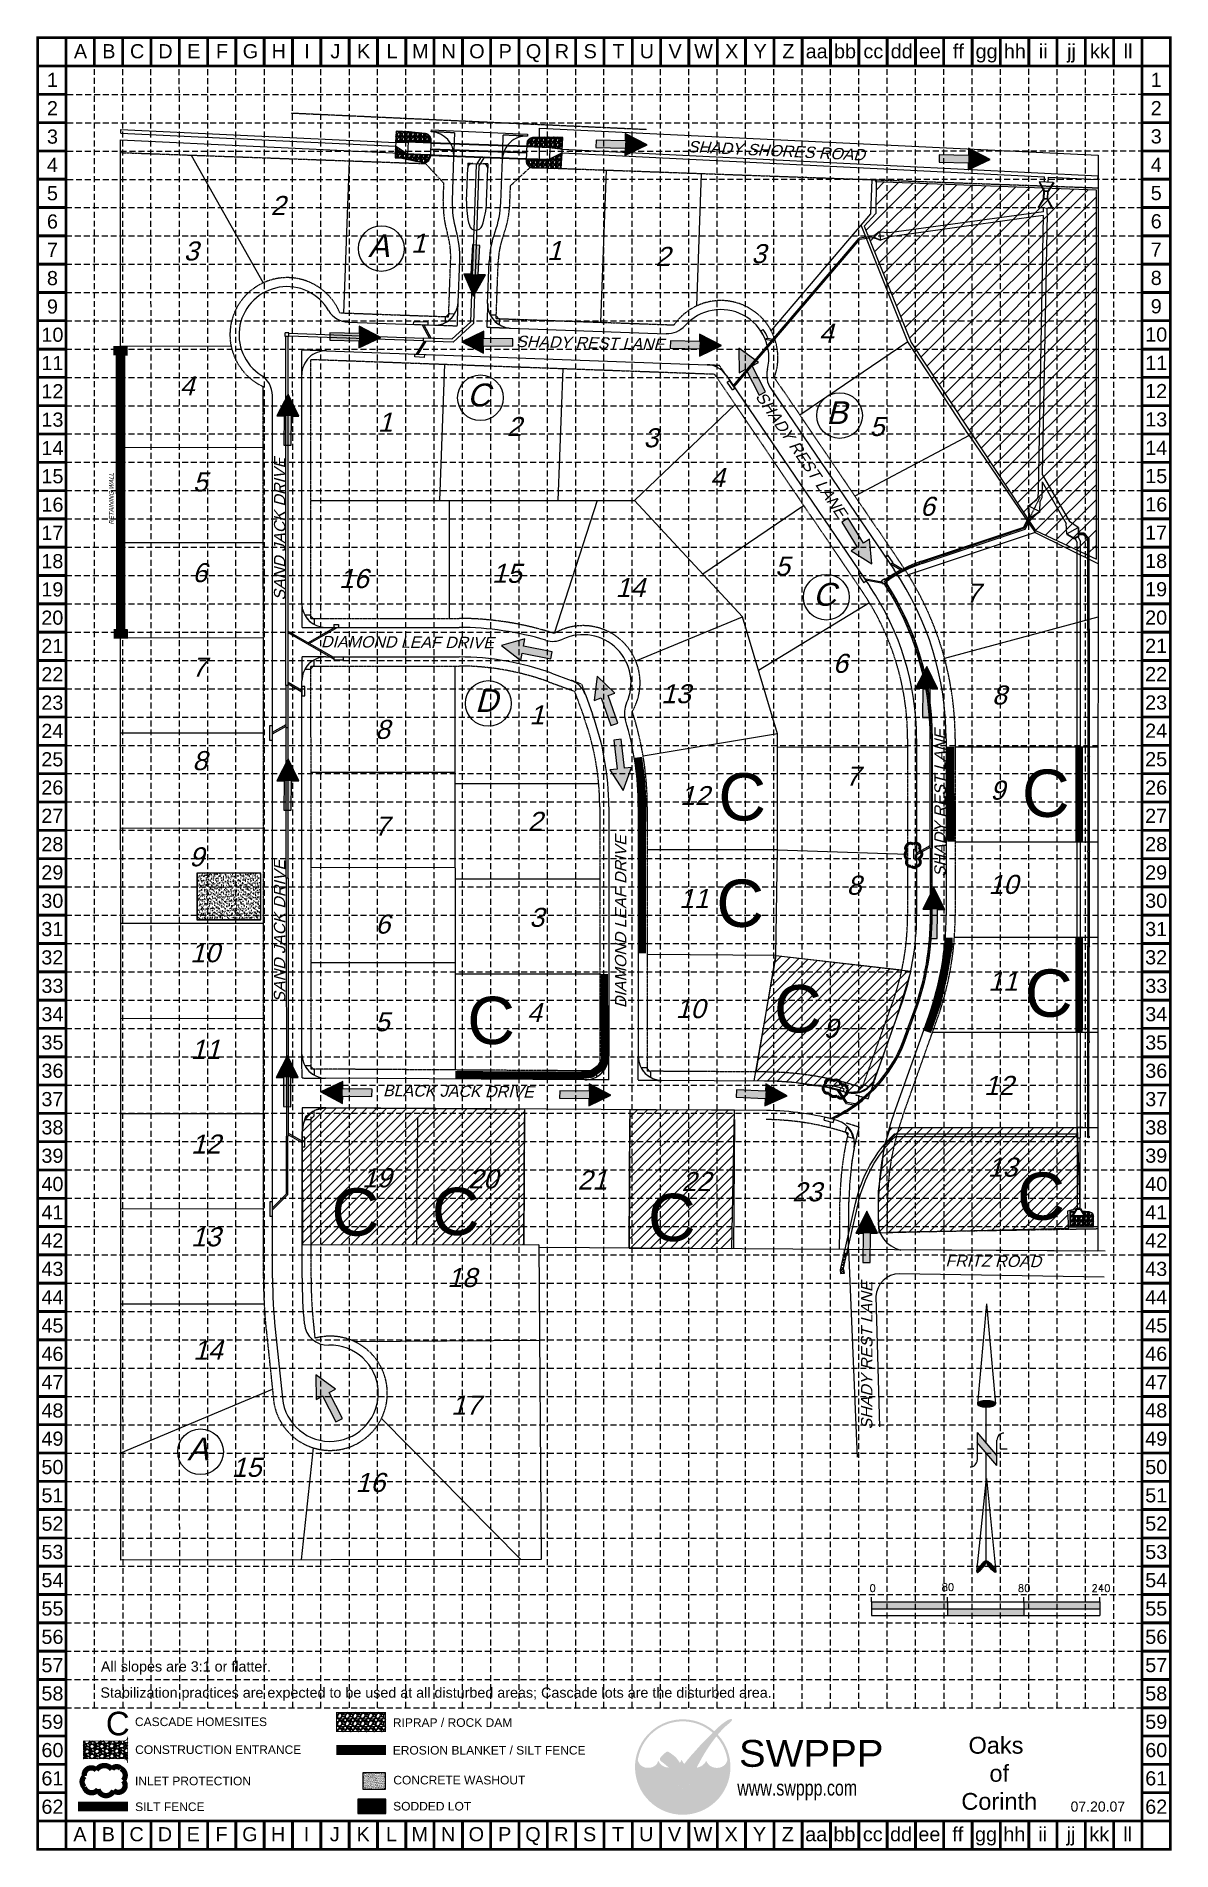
# Model space of a CAD drawing. Header units: inches. Extents: x 2410449 to 2411642, y 7107064 to 7108971.
import ezdxf
from ezdxf.enums import TextEntityAlignment as Align

# ---------------------------------------------------------------- set-up
doc = ezdxf.new("R2010")
doc.units = ezdxf.units.IN
doc.header["$MEASUREMENT"] = 0
for name, pattern in [('ACAD_ISO02W100', [15, 12, -3]), ('CENTER2', [1.125, 0.75, -0.125, 0.125, -0.125]), ('DASHED', [0.75, 0.5, -0.25]), ('HIDDEN', [0.375, 0.25, -0.125]), ('HIDDEN2', [0.1875, 0.125, -0.0625]), ('PHANTOM2', [1.25, 0.625, -0.125, 0.125, -0.125, 0.125, -0.125])]:
    doc.linetypes.add(name, pattern=pattern)
for name, color, linetype in [('ADA Ramps', 4, 'Continuous'), ('asbuilts', 3, 'Continuous'), ('BASE', 7, 'Continuous'), ('BDNY-FRZ', 3, 'Continuous'), ('CL STORM A', 8, 'CENTER2'), ('CONC-CHANNEL', 5, 'Continuous'), ('Det-Pond-Flume', 5, 'Continuous'), ('EROSION BLANKETS', 84, 'Continuous'), ('FLOW ARROWS', 250, 'Continuous'), ('GRID', 254, 'DASHED'), ('LEGEND', 7, 'Continuous'), ('LOGO', 7, 'Continuous'), ('LOT NO', 11, 'Continuous'), ('LOTLINE', 120, 'Continuous'), ('NARROW', 7, 'Continuous'), ('PBC', 4, 'Continuous'), ('PCL', 77, 'CENTER2'), ('PEP', 5, 'Continuous'), ('PROF-CALS', 7, 'Continuous'), ('PROP-INT', 7, 'HIDDEN2'), ('PROW', 5, 'PHANTOM2'), ('PSD', 3, 'Continuous'), ('PSD-HDWL', 5, 'Continuous'), ('PSD-INLET', 3, 'Continuous'), ('PSD-MH', 3, 'Continuous'), ('RETAINING WALL', 237, 'Continuous'), ('ROCK RIPRAP', 78, 'Continuous'), ('SILT FENCE', 200, 'Continuous'), ('SODDED LOT', 2, 'Continuous'), ('STREETNAME', 4, 'Continuous'), ('WATER', 5, 'Continuous')]:
    doc.layers.add(name, color=color, linetype=linetype)
doc.styles.add('L120', font='simplex.shx', dxfattribs={"height": 4.8})
doc.styles.add("L200'", font='ARIAL.TTF', dxfattribs={"height": 0.001969})
doc.styles.add('LOGO1', font='ROCKEB.TTF', dxfattribs={"height": 25})
doc.styles.get("Standard").update_dxf_attribs({"font": 'ARIAL.TTF'})

msp = doc.modelspace()

# ---------------------------------------------------------------- texts
at = {"color": 240}
for height, p in [(49.7, (2411484.4, 7108150.8)), (49.7, (2411165.5, 7108147)), (49.7, (2411163.4, 7108035.2)), (49.7, (2411487.5, 7107940.8)), (49.7, (2411224, 7107924.3)), (49.7, (2410901.7, 7107912.1)), (49.7, (2410759.1, 7107710.8)), (49.7, (2410864.5, 7107711.4)), (49.7, (2411479.4, 7107727.4)), (49.7, (2411091.5, 7107705.1)), (24.8, (2410522.1, 7107185.7))]:
    msp.add_text('C', height=height, rotation=359.904, dxfattribs=at).set_placement(p)
at = {"color": 7, "style": 'L120'}
for s, p in [('0', (2411324.3, 7107336.5)), ('80', (2411400.1, 7107337.6)), ('80', (2411480.2, 7107336.5)), ('240', (2411557.6, 7107336.5))]:
    msp.add_text(s, height=7.68, dxfattribs=at).set_placement(p)
at = {"layer": 'BASE'}
for s, height, p in [('A', 14.9, (2410495.5, 7108955.3)), ('B', 14.9, (2410525.3, 7108955.3)), ('C', 14.9, (2410555, 7108955.3)), ('D', 14.9, (2410584.7, 7108955.3)), ('E', 14.9, (2410614.5, 7108955.3)), ('F', 14.9, (2410644.2, 7108955.3)), ('G', 14.9, (2410674, 7108955.3)), ('H', 14.9, (2410703.7, 7108955.3)), ('I', 14.9, (2410733.5, 7108955.3)), ('J', 14.9, (2410763.2, 7108955.3)), ('K', 14.9, (2410792.9, 7108955.3)), ('L', 14.9, (2410822.7, 7108955.3)), ('M', 14.9, (2410852.4, 7108955.3)), ('N', 14.9, (2410882.2, 7108955.3)), ('O', 14.9, (2410911.9, 7108955.3)), ('P', 14.9, (2410941.7, 7108955.3)), ('Q', 14.9, (2410971.4, 7108955.3)), ('R', 14.9, (2411001.2, 7108955.3)), ('S', 14.9, (2411030.9, 7108955.3)), ('T', 14.9, (2411060.6, 7108955.3)), ('U', 14.9, (2411090.4, 7108955.3)), ('V', 14.9, (2411120.1, 7108955.3)), ('W', 14.9, (2411149.9, 7108955.3)), ('X', 14.9, (2411179.6, 7108955.3)), ('Y', 14.9, (2411209.4, 7108955.3)), ('Z', 14.9, (2411239.1, 7108955.3)), ('bb', 14.87, (2411298.6, 7108955.3)), ('dd', 14.87, (2411358.1, 7108955.3)), ('ff', 14.87, (2411417.6, 7108955.3)), ('hh', 14.87, (2411477, 7108955.3)), ('ii', 14.87, (2411506.8, 7108955.3)), ('jj', 14.87, (2411536.5, 7108955.3)), ('kk', 14.87, (2411566.3, 7108955.3)), ('ll', 14.87, (2411596, 7108955.3)), ('aa', 14.87, (2411268.8, 7108955.3)), ('cc', 14.87, (2411328.3, 7108955.3)), ('ee', 14.87, (2411387.8, 7108955.3)), ('gg', 14.87, (2411447.3, 7108955.3)), ('1', 14.9, (2410466, 7108925.2)), ('1', 14.9, (2410466, 7108925.1)), ('1', 14.9, (2411625.5, 7108925.3)), ('2', 14.9, (2411625.5, 7108895.5)), ('2', 14.9, (2410466, 7108895.4)), ('3', 14.9, (2410466, 7108865.6)), ('3', 14.9, (2411625.5, 7108865.8)), ('4', 14.9, (2410466, 7108835.9)), ('4', 14.9, (2411625.5, 7108836)), ('5', 14.9, (2410466, 7108806.1)), ('5', 14.9, (2411625.5, 7108806.3)), ('6', 14.9, (2410466, 7108776.4)), ('6', 14.9, (2411625.5, 7108776.6)), ('7', 14.9, (2410466, 7108746.6)), ('7', 14.9, (2411625.5, 7108746.8)), ('8', 14.9, (2410466, 7108716.9)), ('8', 14.9, (2411625.5, 7108717.1)), ('9', 14.9, (2410466, 7108687.1)), ('9', 14.9, (2411625.5, 7108687.3)), ('10', 14.87, (2410466, 7108657.4)), ('10', 14.87, (2411625.5, 7108657.6)), ('11', 14.87, (2410466, 7108627.7)), ('11', 14.87, (2411625.5, 7108627.8)), ('12', 14.87, (2410466, 7108598)), ('12', 14.87, (2411625.4, 7108598.2)), ('13', 14.87, (2410466, 7108568.2)), ('13', 14.87, (2411625.5, 7108568.4)), ('14', 14.87, (2410466, 7108538.4)), ('14', 14.87, (2411625.5, 7108538.6)), ('15', 14.87, (2410466, 7108508.7)), ('15', 14.87, (2411625.5, 7108508.9)), ('16', 14.87, (2410466, 7108478.9)), ('16', 14.87, (2411625.5, 7108479.1)), ('17', 14.87, (2410465.9, 7108449.3)), ('17', 14.87, (2411625.4, 7108449.5)), ('18', 14.87, (2410465.9, 7108419.5)), ('18', 14.87, (2411625.4, 7108419.7)), ('19', 14.87, (2410465.9, 7108389.8)), ('19', 14.87, (2411625.4, 7108390)), ('20', 14.87, (2410465.9, 7108360.1)), ('20', 14.87, (2411625.4, 7108360.2)), ('21', 14.87, (2410465.9, 7108330.3)), ('21', 14.87, (2411625.4, 7108330.5)), ('22', 14.87, (2410465.9, 7108300.6)), ('22', 14.87, (2411625.4, 7108300.8)), ('23', 14.87, (2410465.9, 7108270.8)), ('23', 14.87, (2411625.4, 7108271)), ('24', 14.87, (2410465.9, 7108241.1)), ('24', 14.87, (2411625.4, 7108241.3)), ('25', 14.87, (2410465.9, 7108211.3)), ('25', 14.87, (2411625.4, 7108211.4)), ('26', 14.87, (2410465.9, 7108181.6)), ('26', 14.87, (2411625.4, 7108181.6)), ('27', 14.87, (2411625.4, 7108151.9)), ('27', 14.87, (2410465.9, 7108151.9)), ('28', 14.87, (2410465.9, 7108122.1)), ('28', 14.87, (2411625.4, 7108122.1)), ('29', 14.87, (2410465.9, 7108092.4)), ('29', 14.87, (2411625.4, 7108092.4)), ('30', 14.87, (2410465.9, 7108062.6)), ('30', 14.87, (2411625.4, 7108062.7)), ('31', 14.87, (2410465.9, 7108032.9)), ('31', 14.87, (2411625.4, 7108032.9)), ('32', 14.87, (2410465.9, 7108003.1)), ('32', 14.87, (2411625.4, 7108003.2)), ('33', 14.87, (2410466, 7107973.2)), ('33', 14.87, (2411625.5, 7107973.2)), ('34', 14.87, (2410466, 7107943.4)), ('34', 14.87, (2411625.5, 7107943.5)), ('35', 14.87, (2410466, 7107913.7)), ('35', 14.87, (2411625.5, 7107913.7)), ('36', 14.87, (2410466, 7107884)), ('36', 14.87, (2411625.5, 7107884)), ('37', 14.87, (2410466, 7107854.2)), ('37', 14.87, (2411625.5, 7107854.2)), ('38', 14.87, (2410466, 7107824.5)), ('38', 14.87, (2411625.5, 7107824.5)), ('39', 14.87, (2410466, 7107794.7)), ('39', 14.87, (2411625.5, 7107794.8)), ('40', 14.87, (2410466, 7107765)), ('40', 14.87, (2411625.5, 7107765)), ('41', 14.87, (2410466, 7107735.2)), ('41', 14.87, (2411625.5, 7107735.3)), ('42', 14.87, (2410465.9, 7107705.6)), ('42', 14.87, (2411625.5, 7107705.7)), ('43', 14.87, (2410466, 7107675.8)), ('43', 14.87, (2411625.5, 7107675.8)), ('44', 14.87, (2410466, 7107646)), ('44', 14.87, (2411625.5, 7107646)), ('45', 14.87, (2410466, 7107616.3)), ('45', 14.87, (2411625.5, 7107616.3)), ('46', 14.87, (2410466, 7107586.5)), ('46', 14.87, (2411625.5, 7107586.6)), ('47', 14.87, (2410466, 7107556.8)), ('47', 14.87, (2411625.5, 7107556.8)), ('48', 14.87, (2410466, 7107527)), ('48', 14.87, (2411625.5, 7107527.1)), ('49', 14.87, (2410466, 7107497.4)), ('49', 14.87, (2411625.5, 7107497.4)), ('50', 14.87, (2410466, 7107467.6)), ('50', 14.87, (2411625.5, 7107467.7)), ('51', 14.87, (2410466, 7107437.9)), ('51', 14.87, (2411625.5, 7107437.9)), ('52', 14.87, (2410466, 7107408.1)), ('52', 14.87, (2411625.5, 7107408.2)), ('53', 14.87, (2410466, 7107378.4)), ('53', 14.87, (2411625.5, 7107378.4)), ('54', 14.87, (2410466, 7107348.7)), ('54', 14.87, (2411625.5, 7107348.7)), ('55', 14.87, (2410466, 7107318.9)), ('55', 14.87, (2411625.5, 7107318.9)), ('56', 14.87, (2410466, 7107289.2)), ('56', 14.87, (2411625.5, 7107289.2)), ('57', 14.87, (2410466, 7107259.4)), ('57', 14.87, (2411625.5, 7107259.5)), ('58', 14.87, (2410466, 7107229.7)), ('58', 14.87, (2411625.5, 7107229.7)), ('59', 14.87, (2410466, 7107199.9)), ('59', 14.87, (2411625.5, 7107200)), ('60', 14.87, (2410466, 7107170.2)), ('60', 14.87, (2411625.5, 7107170.2)), ('61', 14.87, (2410466, 7107140.5)), ('61', 14.87, (2411625.5, 7107140.5)), ('62', 14.87, (2410466, 7107110.7)), ('62', 14.87, (2411625.5, 7107110.7)), ('A', 14.9, (2410494.9, 7107081.8)), ('B', 14.9, (2410524.7, 7107081.8)), ('C', 14.9, (2410554.4, 7107081.8)), ('D', 14.9, (2410584.2, 7107081.8)), ('E', 14.9, (2410613.9, 7107081.8)), ('F', 14.9, (2410643.6, 7107081.8)), ('G', 14.9, (2410673.4, 7107081.8)), ('H', 14.9, (2410703.1, 7107081.8)), ('I', 14.9, (2410732.9, 7107081.8)), ('J', 14.9, (2410762.6, 7107081.8)), ('K', 14.9, (2410792.4, 7107081.8)), ('L', 14.9, (2410822.1, 7107081.8)), ('M', 14.9, (2410851.9, 7107081.8)), ('N', 14.9, (2410881.6, 7107081.8)), ('O', 14.9, (2410911.3, 7107081.8)), ('P', 14.9, (2410941.1, 7107081.8)), ('Q', 14.9, (2410970.8, 7107081.8)), ('R', 14.9, (2411000.6, 7107081.8)), ('S', 14.9, (2411030.3, 7107081.8)), ('T', 14.9, (2411060.1, 7107081.8)), ('U', 14.9, (2411089.8, 7107081.8)), ('V', 14.9, (2411119.5, 7107081.8)), ('W', 14.9, (2411149.3, 7107081.8)), ('X', 14.9, (2411179, 7107081.8)), ('Y', 14.9, (2411208.8, 7107081.8)), ('Z', 14.9, (2411238.5, 7107081.8)), ('aa', 14.87, (2411268.3, 7107081.8)), ('bb', 14.87, (2411298, 7107081.8)), ('cc', 14.87, (2411327.7, 7107081.8)), ('dd', 14.87, (2411357.5, 7107081.8)), ('ee', 14.87, (2411387.2, 7107081.8)), ('ff', 14.87, (2411417, 7107081.8)), ('gg', 14.87, (2411446.7, 7107081.8)), ('hh', 14.87, (2411476.5, 7107081.8)), ('ii', 14.87, (2411506.2, 7107081.8)), ('jj', 14.87, (2411535.9, 7107081.8)), ('kk', 14.87, (2411565.7, 7107081.8)), ('ll', 14.87, (2411595.4, 7107081.8))]:
    msp.add_text(s, height=height, dxfattribs=at).set_placement(p, align=Align.MIDDLE_CENTER)
at = {"layer": 'BASE', "color": 7, "style": "L200'"}
for s, height, p in [('All slopes are 3:1 or flatter.', 10.761, (2410516.9, 7107252.7)), ('Stabilization practices are expected to be used at all disturbed areas; Cascade lots are the disturbed area.', 10.7605, (2410516.4, 7107225.2))]:
    msp.add_text(s, height=height, dxfattribs=at).set_placement(p)
at = {"layer": 'BASE'}
msp.add_text('07.20.07', height=10.54, dxfattribs=at).set_placement((2411564.2, 7107105.6), align=Align.CENTER)
at = {"layer": 'BASE', "insert": (2411460.6, 7107184.1), "char_height": 17.689, "width": 72.734, "attachment_point": 2}
msp.add_mtext('Oaks   of Corinth', dxfattribs=at)
at = {"layer": 'LEGEND', "style": "L200'"}
for s, height, p in [('CASCADE HOMESITES ', 9.028, (2410552.7, 7107195.4)), ('RIPRAP / ROCK DAM', 9.028, (2410823.6, 7107194.6)), ('CONSTRUCTION ENTRANCE', 9.028, (2410552.9, 7107166.1)), ('EROSION BLANKET / SILT FENCE', 9.028, (2410823.5, 7107165.5)), ('INLET PROTECTION', 9.028, (2410552.7, 7107133.2)), ('CONCRETE WASHOUT', 9.028, (2410824.1, 7107134.1)), ('SILT FENCE', 9.03, (2410552.9, 7107106.1)), ('SODDED LOT', 9.03, (2410823.9, 7107106.7))]:
    msp.add_text(s, height=height, dxfattribs=at).set_placement(p)
at = {"layer": 'LOT NO', "color": 7, "oblique": 15}
for s, p in [('2', (2410695.2, 7108783.2)), ('3', (2410603.9, 7108735.4)), ('1', (2410842.7, 7108743.6)), ('1', (2410985.5, 7108735.8, 569.5)), ('3', (2411200.1, 7108732.6)), ('2', (2411099.5, 7108729.7)), ('4', (2411271.1, 7108649)), ('4', (2410599.7, 7108593.6)), ('1', (2410807.8, 7108555.6)), ('2', (2410943.4, 7108551)), ('5', (2411324.4, 7108551)), ('3', (2411086.9, 7108539.1)), ('5', (2410613.5, 7108492.7)), ('4', (2411156.8, 7108497.4)), ('6', (2411377.4, 7108467.1)), ('6', (2410613, 7108397.4)), ('16', (2410767, 7108391.2)), ('15', (2410927.7, 7108396.7)), ('5', (2411225.1, 7108404.3)), ('14', (2411057.5, 7108381.8)), ('7', (2411425.4, 7108375.8)), ('7', (2410612.5, 7108298.2)), ('6', (2411285.9, 7108302.1)), ('13', (2411105.4, 7108270.2)), ('8', (2411453, 7108268.8)), ('1', (2410967, 7108248)), ('8', (2410805, 7108232.7)), ('8', (2410613, 7108199.9)), ('7', (2411299.2, 7108183.7)), ('12', (2411125.3, 7108163.1)), ('9', (2411451.1, 7108168.8)), ('7', (2410804.3, 7108131)), ('2', (2410965.3, 7108136.1)), ('9', (2410609.7, 7108098.8)), ('8', (2411300.3, 7108069)), ('10', (2411449.3, 7108069.8)), ('11', (2411124.3, 7108055)), ('6', (2410805.2, 7108028.1)), ('3', (2410966.9, 7108035.2)), ('10', (2410610.7, 7107998)), ('11', (2411449, 7107968)), ('4', (2410964.5, 7107935.1)), ('10', (2411120.7, 7107939.3)), ('5', (2410804.6, 7107925.5)), ('9', (2411275.9, 7107918.6)), ('11', (2410611.3, 7107896.5)), ('12', (2411444.6, 7107858.6)), ('12', (2410611.6, 7107797)), ('19', (2410791.2, 7107761.5)), ('20', (2410903, 7107760.4)), ('21', (2411017.6, 7107759.2)), ('13', (2411448.5, 7107772.7)), ('22', (2411126.9, 7107757.6)), ('23', (2411243.1, 7107746.8)), ('13', (2410611.5, 7107699.5)), ('18', (2410880.8, 7107656.7)), ('14', (2410613.8, 7107580.5)), ('17', (2410884.8, 7107522.7)), ('15', (2410654.4, 7107457.3)), ('16', (2410784.4, 7107441.4))]:
    msp.add_text(s, height=20, dxfattribs=at).set_placement(p)
at = {"layer": 'STREETNAME', "color": 7, "oblique": 15}
for s, height, rotation, p in [('SHADY SHORES ROAD', 12, 357.2546, (2411226.2, 7108844.8)), ('SHADY REST LANE', 12, 358.7919, (2411030.8, 7108642.9)), ('SHADY REST LANE', 12, 304.2032, (2411247.7, 7108528.1)), ('SAND JACK DRIVE', 12, 90, (2410710.7, 7108453)), ('RETAINING WALL', 4.608, 90, (2410530.2, 7108485.1)), ('DIAMOND LEAF DRIVE', 12, 359.6208, (2410838.9, 7108328.4)), ('SHADY REST LANE', 12, 90, (2411404.4, 7108165.2)), ('DIAMOND LEAF DRIVE', 12, 90, (2411068.9, 7108040.6)), ('SAND JACK DRIVE', 12, 90, (2410710.6, 7108030.5)), ('BLACK JACK DRIVE', 12, 359.4748, (2410892.4, 7107856.5)), ('FRITZ ROAD', 12, 359.4748, (2411454.3, 7107678)), ('SHADY REST LANE', 12, 90, (2411327.4, 7107584.8))]:
    msp.add_text(s, height=height, rotation=rotation, dxfattribs=at).set_placement(p, align=Align.CENTER)

# ---------------------------------------------------------------- blocks, each defined once
blk = doc.blocks.new('A$C3DC423C3')
blk.add_circle((24, 24), 24)
at = {"layer": 'LOT NO', "color": 7, "oblique": 15}
blk.add_text('A', height=24, dxfattribs=at).set_placement((9.9, 15))
blk = doc.blocks.new('A$C0BE02D40')
blk.add_circle((24, 24), 24)
at = {"layer": 'LOT NO', "color": 7, "oblique": 15}
blk.add_text('C', height=24, dxfattribs=at).set_placement((9.9, 15))
blk = doc.blocks.new('A$C082E5539')
blk.add_circle((24, 24), 24)
at = {"layer": 'LOT NO', "color": 7, "oblique": 15}
blk.add_text('B', height=24, dxfattribs=at).set_placement((9.9, 15))
blk = doc.blocks.new('A$C1CA32FB0')
blk.add_circle((24, 24), 24)
at = {"layer": 'LOT NO', "color": 7, "oblique": 15}
blk.add_text('D', height=24, dxfattribs=at).set_placement((9.9, 15))
blk = doc.blocks.new('North Arrow')
at = {"layer": 'NARROW'}
for p, q in [((32.43, 3.06), (32.43, 4.63)), ((0, 0), (22.36, 2)), ((0, 0), (22.33, -2.02)), ((28.77, -2.09), (34.02, 2.32)), ((36.18, 2.33), (30.46, 2.33)), ((36.16, 2.32), (31.04, -2.09)), ((39.1, 0.01), (59.96, 2.11)), ((31.2, -0.05), (21.66, -0.05)), ((21.66, -0.05), (21.66, -0.05)), ((28.77, -2.09), (34.95, -2.09)), ((32.43, -4.26), (32.43, -2.8)), ((57.45, -0.05), (33.41, -0.05)), ((59.83, -2.14), (39.04, -0.01)), ((57.69, -0.03), (57.77, -0.01)), ((57.77, -0.05), (57.69, -0.03))]:
    blk.add_line(p, q, dxfattribs=at)
blk.add_lwpolyline([(22.36, -2.03), (22.59, -1.93, 0.091577), (22.87, -1.44, 0.048306), (23.03, -0.75), (23.07, -0.01), (23.01, 0.82, 0.048306), (22.87, 1.42, 0.091577), (22.59, 1.91), (22.36, 2.01), (22.14, 1.91, 0.091577), (21.86, 1.42, 0.048306), (21.72, 0.82), (21.66, -0.01), (21.72, -0.83, 0.048306), (21.86, -1.44, 0.091577), (22.14, -1.93)], format="xyb", close=True, dxfattribs=at)
for points in [[(57.46, -0.03), (57.44, 0.08, -0.066818), (57.67, 0.47, -0.03073), (58.01, 0.84), (58.52, 1.29), (59.07, 1.7, -0.03073), (59.5, 1.95, -0.066818), (59.93, 2.1), (60.04, 2.06)], [(60.04, 2.06), (60.05, 1.95, -0.066818), (59.82, 1.56, -0.03073), (59.43, 1.14), (58.97, 0.74), (58.42, 0.33, -0.03073), (57.99, 0.08, -0.036692), (57.76, -0.02)], [(57.46, -0.04), (57.44, -0.15, 0.066818), (57.67, -0.54, 0.03073), (58.01, -0.9), (58.52, -1.36), (59.07, -1.77, 0.03073), (59.5, -2.02, 0.066818), (59.93, -2.17), (60.04, -2.13)], [(60.04, -2.13), (60.05, -2.01, 0.066818), (59.82, -1.63, 0.03073), (59.43, -1.2), (58.97, -0.8), (58.42, -0.4, 0.03073), (57.99, -0.15, 0.036692), (57.76, -0.05)]]:
    blk.add_lwpolyline(points, format="xyb", dxfattribs=at)
for centre, start, end in [((30.46, 3.86), 178.8769, 270), ((34.95, -3.62), 358.8769, 90)]:
    blk.add_arc(centre, 1.53, start, end, dxfattribs=at)
for points in [[(23.03, -0.76), (21.67, -0.05), (23.07, -0.05), (21.72, 0.82)], [(23.07, -0.05), (21.72, 0.82), (23.02, 0.75), (21.85, 1.42)], [(23.02, 0.75), (21.85, 1.42), (22.87, 1.44), (22.14, 1.91)], [(22.87, 1.44), (22.14, 1.91), (22.59, 1.91), (22.36, 2)], [(31.05, -2.09), (36.15, 2.36), (28.75, -2.06), (34.01, 2.36)], [(57.44, 0.08), (57.7, -0.01), (57.5, 0.21), (57.77, -0.01)], [(57.45, -0.04), (57.69, -0.02), (57.44, 0.08), (57.7, -0.01)], [(57.5, 0.21), (57.77, -0.01), (57.6, 0.39), (57.94, 0.06)], [(57.6, 0.39), (57.94, 0.06), (57.68, 0.5), (58.07, 0.13)], [(57.68, 0.5), (58.07, 0.13), (57.84, 0.66), (58.29, 0.26)], [(57.84, 0.66), (58.29, 0.26), (58.03, 0.86), (58.52, 0.41)], [(58.03, 0.86), (58.52, 0.41), (58.26, 1.07), (58.73, 0.57)], [(58.26, 1.07), (58.73, 0.57), (58.52, 1.3), (59.05, 0.81)], [(58.52, 1.3), (59.05, 0.81), (58.7, 1.42), (59.26, 0.99)], [(59.26, 1), (58.69, 1.42), (59.45, 1.15), (59, 1.65)], [(59.45, 1.15), (59, 1.65), (59.62, 1.34), (59.28, 1.82)], [(59.62, 1.34), (59.28, 1.82), (59.81, 1.55), (59.49, 1.95)], [(59.81, 1.55), (59.49, 1.95), (59.93, 1.73), (59.69, 2.04)], [(59.93, 1.73), (59.69, 2.04), (60.05, 1.94), (59.93, 2.1)], [(60.05, 1.94), (59.93, 2.1), (60.04, 2.06)], [(22.87, -1.44), (21.72, -0.87), (23.03, -0.76), (21.67, -0.05)], [(22.58, -1.93), (21.86, -1.45), (22.87, -1.44), (21.72, -0.87)], [(22.36, -2.01), (22.14, -1.93), (22.58, -1.93), (21.86, -1.45)], [(57.44, -0.14), (57.69, -0.02), (57.45, -0.04), (57.69, -0.02)], [(57.46, -0.19), (57.7, -0.03), (57.44, -0.14), (57.69, -0.02)], [(57.53, -0.33), (57.76, -0.05), (57.46, -0.19), (57.7, -0.03)], [(57.63, -0.48), (57.9, -0.1), (57.53, -0.33), (57.76, -0.05)], [(57.78, -0.66), (58.09, -0.2), (57.63, -0.48), (57.9, -0.1)], [(57.97, -0.87), (58.34, -0.35), (57.78, -0.66), (58.09, -0.2)], [(58.24, -1.11), (58.61, -0.54), (57.97, -0.87), (58.34, -0.35)], [(58.61, -1.43), (58.93, -0.77), (58.24, -1.11), (58.61, -0.54)], [(58.91, -1.64), (59.2, -1), (58.61, -1.43), (58.93, -0.77)], [(59.12, -1.79), (59.57, -1.36), (58.92, -1.65), (59.2, -1.01)], [(59.35, -1.93), (59.81, -1.62), (59.12, -1.79), (59.57, -1.36)], [(59.54, -1.32), (59.41, -1.18), (59.21, -1.01)], [(59.58, -2.05), (59.93, -1.79), (59.35, -1.93), (59.81, -1.62)], [(59.78, -2.13), (60.05, -2.01), (59.58, -2.05), (59.93, -1.79)], [(59.92, -2.17), (60.04, -2.13), (59.78, -2.13), (60.05, -2.01)]]:
    blk.add_solid(points, dxfattribs=at)
blk = doc.blocks.new('arrow')
blk.add_lwpolyline([(-67, -25.4), (-59.3, -25.4), (-59.6, -56.1), (-51.9, -56.2), (-51.6, -25.5), (-44, -25.5), (-55.3, -2.4), (-67, -25.4)], close=True)
at = {"color": 254}
for points in [[(-44, -25.5), (-67, -25.4), (-55.3, -2.4), (-67, -25.4)], [(-59.6, -56.1), (-51.9, -56.2), (-59.3, -25.4), (-51.6, -25.5)]]:
    blk.add_solid(points, dxfattribs=at)
blk = doc.blocks.new('new logo')
at = {"layer": 'LOGO'}
h = blk.add_hatch(color=170, dxfattribs=at)
h.paths.add_polyline_path([(67.4, 44.1), (66.8, 44.7), (66.3, 45.2), (66, 45.8), (65.5, 46.4), (65.1, 47.2), (64.7, 47.9), (64.4, 48.5), (64.2, 49), (63.9, 49.6), (63.7, 50.1), (63.3, 51), (62.9, 52), (62.6, 52.8), (62.4, 53.3), (62.2, 53.7), (62.1, 54.2), (61.9, 54.7), (61.7, 55.2), (61.5, 55.7), (61.3, 56.3), (61, 56.8), (60.8, 57.4), (60.5, 57.9), (60.2, 58.5), (60, 59.1), (59.7, 59.6), (59.3, 60.2), (59, 60.8), (58.7, 61.3), (58.3, 61.9), (58, 62.4), (57.6, 62.9), (57.3, 63.4), (56.9, 63.9), (56.6, 64.3), (56.3, 64.7), (55.9, 65.1), (55.6, 65.5), (55.2, 65.9), (54.9, 66.2), (54, 66.2), (52.9, 66.3), (52, 66.5), (51.5, 66.6), (50.9, 66.8), (50.3, 67), (49.4, 67.4), (48.3, 67.9), (47.3, 68.6), (46.5, 69.3), (45.7, 70), (45, 70.8), (44.4, 71.5), (44, 72.2), (43.6, 72.7), (43.4, 72.9), (43.2, 73.2), (43.1, 73.4), (43, 73.5), (42.8, 73.7), (42.7, 73.7), (42.7, 73.8), (42.6, 73.8), (42.5, 73.7), (42.5, 73.6), (42.4, 73.5), (42.4, 73.4), (42.3, 73.2), (42.2, 72.8), (42, 72.1), (41.7, 71.5), (41.4, 70.9), (41, 70.3), (40.5, 69.8), (40, 69.2), (39.4, 68.7), (38.8, 68.2), (38.1, 67.7), (37.3, 67.3), (36.5, 66.9), (35.7, 66.6), (34.9, 66.3), (34, 66.1), (33, 66), (31.9, 65.9), (30.8, 65.9), (29.6, 65.9), (28.6, 66), (27.6, 66.1), (26.7, 66.4), (25.8, 66.7), (25, 67.1), (24.1, 67.6), (23.2, 68.2), (22.4, 68.9), (21.8, 69.5), (21.4, 69.9), (21, 70.4), (20.6, 70.9), (20.2, 71.5), (19.9, 72.1), (19.5, 72.9), (19.2, 73.8), (18.9, 74.8, -0.595729), (106.3, 106.8), (107, 107.5), (107.5, 108), (108.1, 108.6, 37.93689), (112.3, 104.5), (112.1, 104.2), (111.6, 103.7), (111.1, 103.1), (110.6, 102.5, -0.146449), (123.6, 75), (123.3, 74.5), (123.1, 74), (122.9, 73.5), (122.8, 73.1), (122.5, 72.4), (122.2, 71.7), (121.9, 71.1), (121.5, 70.5), (121.1, 70), (120.7, 69.5), (120.2, 69), (119.6, 68.6), (119, 68.1), (118.4, 67.7), (117.8, 67.4), (117.1, 67), (116.5, 66.7), (115.8, 66.5), (115, 66.3), (114.3, 66.1), (113.5, 66), (112.7, 65.9), (111.9, 65.8), (111.1, 65.8), (110.3, 65.8), (109.4, 65.9), (108.6, 66), (107.7, 66.2), (106.8, 66.4), (105.9, 66.7), (105.1, 67.1), (104.3, 67.5), (103.5, 68), (102.8, 68.6), (102.1, 69.3), (101.4, 70), (100.8, 70.7), (100.2, 71.4), (99.8, 72), (99.5, 72.5), (99.4, 72.8), (99.3, 73), (99.1, 73.2), (99, 73.4), (98.9, 73.5), (98.8, 73.6), (98.7, 73.6), (98.6, 73.6), (98.5, 73.5), (98.4, 73.4), (98.4, 73.3), (98.3, 73.2), (98.2, 73), (98.1, 72.8), (97.8, 72.4), (97.4, 71.8), (96.9, 71.1), (96.4, 70.5), (95.9, 70.1), (95.4, 69.6), (94.8, 69.1), (94.2, 68.6), (93.5, 68.2), (92.8, 67.7), (91.9, 67.3), (91, 66.9), (90.1, 66.6), (89.4, 66.4), (88.6, 66.2), (87.8, 66.1), (87.6, 65.6), (87.4, 65.1), (87.1, 64.4), (86.9, 63.8), (86.6, 63), (86.3, 62.2), (85.9, 61.3), (85.6, 60.4), (85.3, 59.5), (84.9, 58.6), (84.6, 57.7), (84.2, 56.7), (83.9, 55.8), (83.5, 54.9), (83.2, 54), (82.9, 53.2), (82.6, 52.4), (82.3, 51.6), (82.1, 51), (81.9, 50.3), (81.6, 49.8), (81.3, 48.9), (80.9, 48.1), (80.5, 47.3), (80.1, 46.6), (79.6, 45.9), (79.1, 45.4), (78.6, 44.8), (78.1, 44.3), (77.6, 43.9), (77, 43.5), (76.5, 43.1), (75.9, 42.8), (75.3, 42.6), (74.6, 42.3), (73.7, 42.1), (73, 41.9), (72.2, 41.9), (71.6, 42), (70.9, 42.2), (70.1, 42.5), (69.4, 42.8), (68.7, 43.1), (68, 43.5)])
h.paths.add_polyline_path([(71.8, 72), (70.7, 73.9), (70.1, 75.2), (69.7, 74.3), (68.7, 72.6), (67.9, 71.7), (67.9, 71.5), (68.1, 71.2), (68.3, 71), (68.4, 70.8), (68.5, 70.6), (68.7, 70.4), (68.8, 70.2), (68.9, 70.1), (69, 70), (69.1, 69.8), (69.3, 69.7), (69.4, 69.7), (69.5, 69.6), (69.6, 69.5), (69.7, 69.5), (69.8, 69.4), (69.9, 69.4), (70.1, 69.3), (70.2, 69.3), (70.3, 69.2), (70.4, 69.2), (70.5, 69.2), (70.6, 69.2), (70.8, 69.2), (70.9, 69.2), (71, 69.2), (71.1, 69.2), (71.2, 69.2), (71.3, 69.2), (71.4, 69.2), (71.5, 69.2), (71.6, 69.2), (71.7, 69.3), (71.8, 69.3), (71.9, 69.3), (72, 69.4), (72.1, 69.5), (72.2, 69.5), (72.3, 69.6), (72.5, 69.6), (72.6, 69.7), (72.7, 69.8), (72.8, 69.9), (72.9, 70), (73, 70.1), (73.1, 70.2), (73.2, 70.3), (73.3, 70.4), (72.5, 71.1)], flags=17)
blk.add_hatch(color=240, dxfattribs=at).paths.add_polyline_path([(117.7, 117.3), (118.9, 118.2), (119.8, 118.9), (120.6, 119.5), (121.3, 119.9), (121.9, 120.3), (122.4, 120.6), (122.8, 120.9), (123.1, 121.1), (123.4, 121.3), (123.7, 121.4), (124, 121.6), (124.2, 121.7), (124.4, 121.8), (124.6, 121.9), (124.8, 121.9), (125, 122), (125.2, 122.1), (125.4, 122.2), (125.6, 122.2), (125.8, 122.3), (125.9, 122.4), (126.1, 122.4), (126.3, 122.5), (126.4, 122.5), (126.6, 122.6), (126.7, 122.6), (126.8, 122.7), (126.9, 122.7), (127.1, 122.7), (127.2, 122.8), (127.3, 122.8), (127.4, 122.8), (127.5, 122.8), (127.6, 122.8), (127.7, 122.8), (127.8, 122.8), (127.9, 122.8), (128, 122.8), (128.1, 122.8), (128.1, 122.8), (128.2, 122.8), (128.3, 122.8), (128.4, 122.8), (128.4, 122.7), (128.5, 122.7), (128.5, 122.7), (128.6, 122.7), (128.6, 122.6), (128.7, 122.6), (128.7, 122.6), (128.7, 122.5), (128.7, 122.5), (128.8, 122.4), (128.8, 122.4), (128.8, 122.3), (128.8, 122.3), (128.8, 122.2), (128.8, 122.1), (128.8, 122.1), (128.8, 122), (128.8, 121.9), (128.8, 121.8), (128.8, 121.8), (128.8, 121.7), (128.8, 121.6), (128.7, 121.5), (128.7, 121.4), (128.7, 121.3), (128.6, 121.3), (128.6, 121.2), (128.5, 121.1), (128.4, 121), (128.4, 120.8), (128.3, 120.7), (128.2, 120.6), (128.1, 120.4), (128, 120.3), (127.8, 120.1), (127.7, 120), (127.6, 119.8), (127.4, 119.6), (127.3, 119.4), (127.1, 119.2), (126.8, 119), (126.6, 118.8), (126.3, 118.5), (125.9, 118.2), (125.5, 117.9), (125.1, 117.5), (124.6, 117), (124, 116.6), (123.5, 116.1), (122.9, 115.6), (122.3, 115.1), (121.7, 114.5), (121.1, 114), (120.6, 113.5), (120, 113), (119.5, 112.5), (119, 112), (118.5, 111.5), (118, 111), (117.5, 110.5), (117, 109.9), (116.5, 109.4), (116, 108.8), (115.5, 108.3), (115, 107.7), (114.5, 107.1), (114, 106.6), (113.5, 106), (113, 105.4), (112.5, 104.8), (112.1, 104.2), (111.6, 103.7), (111.1, 103.1), (110.6, 102.4), (110.1, 101.8), (109.6, 101.1), (109, 100.4), (108.5, 99.7), (107.9, 98.9), (107.3, 98.1), (106.7, 97.3), (106, 96.4), (105.4, 95.6), (104.8, 94.7), (104.2, 93.9), (103.6, 93.1), (103.1, 92.3), (102.5, 91.5), (102, 90.6), (101.4, 89.8), (100.9, 89), (100.3, 88.2), (99.8, 87.3), (99.2, 86.5), (98.6, 85.6), (98.1, 84.7), (97.5, 83.8), (96.9, 82.9), (96.4, 82), (95.9, 81.1), (95.4, 80.3), (94.9, 79.5), (94.5, 78.7), (94, 78), (93.6, 77.2), (93.2, 76.5), (92.8, 75.8), (92.4, 75), (92, 74.3), (91.6, 73.5), (91.2, 72.8), (90.8, 72), (90.4, 71.3), (90, 70.6), (89.6, 69.9), (89.3, 69.3), (89, 68.7), (88.8, 68.2), (88.5, 67.7), (88.3, 67.3), (88.1, 66.9), (88, 66.5), (87.8, 66.1), (87.6, 65.6), (87.4, 65.1), (87.1, 64.4), (86.9, 63.8), (86.6, 63), (86.3, 62.2), (85.9, 61.3), (85.6, 60.4), (85.3, 59.5), (84.9, 58.6), (84.6, 57.7), (84.2, 56.7), (83.9, 55.8), (83.5, 54.9), (83.2, 54), (82.9, 53.2), (82.6, 52.4), (82.3, 51.6), (82.1, 51), (81.9, 50.3), (81.6, 49.8), (81.4, 49.2), (81.2, 48.7), (81, 48.3), (80.8, 47.9), (80.6, 47.5), (80.4, 47.1), (80.2, 46.7), (80, 46.4), (79.7, 46.1), (79.5, 45.8), (79.2, 45.5), (79, 45.2), (78.7, 44.9), (78.5, 44.7), (78.2, 44.4), (78, 44.2), (77.7, 44), (77.4, 43.8), (77.2, 43.6), (76.9, 43.4), (76.6, 43.2), (76.3, 43), (76, 42.9), (75.7, 42.7), (75.5, 42.6), (75.2, 42.5), (74.9, 42.4), (74.6, 42.3), (74.3, 42.2), (74, 42.1), (73.8, 42.1), (73.5, 42), (73.2, 42), (73, 41.9), (72.7, 41.9), (72.5, 41.9), (72.2, 41.9), (72, 42), (71.8, 42), (71.5, 42.1), (71.3, 42.1), (71.1, 42.2), (70.8, 42.2), (70.6, 42.3), (70.4, 42.4), (70.1, 42.5), (69.9, 42.6), (69.6, 42.7), (69.4, 42.8), (69.2, 42.9), (68.9, 43), (68.7, 43.1), (68.5, 43.2), (68.2, 43.4), (68, 43.6), (67.8, 43.7), (67.6, 43.9), (67.4, 44.1), (67.2, 44.3), (67, 44.5), (66.8, 44.7), (66.6, 44.9), (66.5, 45.1), (66.3, 45.4), (66.1, 45.6), (65.9, 45.9), (65.7, 46.2), (65.4, 46.6), (65.2, 47), (65, 47.4), (64.7, 47.9), (64.4, 48.5), (64.2, 49), (63.9, 49.6), (63.7, 50.1), (63.4, 50.7), (63.2, 51.3), (63, 51.8), (62.8, 52.3), (62.6, 52.8), (62.4, 53.3), (62.2, 53.7), (62.1, 54.2), (61.9, 54.7), (61.7, 55.2), (61.5, 55.7), (61.3, 56.3), (61, 56.8), (60.8, 57.4), (60.5, 57.9), (60.2, 58.5), (60, 59.1), (59.7, 59.6), (59.3, 60.2), (59, 60.8), (58.7, 61.3), (58.3, 61.9), (58, 62.4), (57.6, 62.9), (57.3, 63.4), (56.9, 63.9), (56.6, 64.3), (56.3, 64.7), (55.9, 65.1), (55.6, 65.5), (55.2, 65.9), (54.9, 66.3), (54.5, 66.6), (54.1, 67), (53.7, 67.4), (53.3, 67.8), (52.8, 68.1), (52.4, 68.5), (51.9, 68.9), (51.4, 69.3), (50.9, 69.7), (50.5, 70), (50, 70.4), (49.5, 70.8), (49.1, 71.1), (48.7, 71.5), (48.2, 71.8), (47.8, 72.1), (47.5, 72.4), (47.1, 72.7), (46.8, 72.9), (46.6, 73.1), (46.3, 73.3), (46.1, 73.5), (45.9, 73.6), (45.7, 73.8), (45.6, 73.9), (45.5, 74), (45.3, 74.2), (45.2, 74.3), (45.1, 74.4), (45, 74.6), (45, 74.7), (44.9, 74.8), (44.8, 75), (44.8, 75.1), (44.8, 75.2), (44.7, 75.4), (44.7, 75.5), (44.7, 75.7), (44.7, 75.8), (44.7, 76), (44.7, 76.1), (44.7, 76.3), (44.8, 76.4), (44.8, 76.6), (44.9, 76.7), (44.9, 76.9), (45, 77.1), (45.1, 77.2), (45.2, 77.4), (45.3, 77.6), (45.4, 77.8), (45.6, 78), (45.7, 78.2), (45.9, 78.5), (46.1, 78.7), (46.3, 79), (46.6, 79.3), (46.8, 79.5), (47.1, 79.8), (47.3, 80.1), (47.6, 80.4), (47.9, 80.7), (48.2, 81), (48.5, 81.3), (48.8, 81.6), (49.2, 81.9), (49.5, 82.2), (49.8, 82.5), (50.1, 82.7), (50.4, 83), (50.7, 83.2), (51, 83.4), (51.2, 83.6), (51.5, 83.8), (51.7, 83.9), (51.9, 84.1), (52.1, 84.2), (52.2, 84.3), (52.4, 84.4), (52.5, 84.5), (52.7, 84.5), (52.8, 84.6), (53, 84.6), (53.1, 84.6), (53.2, 84.7), (53.3, 84.7), (53.5, 84.7), (53.6, 84.7), (53.7, 84.7), (53.8, 84.7), (54, 84.7), (54.1, 84.6), (54.2, 84.6), (54.3, 84.5), (54.5, 84.5), (54.6, 84.4), (54.7, 84.4), (54.9, 84.3), (55, 84.2), (55.2, 84.1), (55.3, 84.1), (55.5, 84), (55.7, 83.9), (55.9, 83.7), (56.1, 83.6), (56.4, 83.4), (56.7, 83.2), (57, 83), (57.3, 82.8), (57.7, 82.5), (58, 82.3), (58.4, 82), (58.8, 81.7), (59.2, 81.4), (59.6, 81.1), (60, 80.8), (60.4, 80.5), (60.8, 80.2), (61.2, 79.9), (61.5, 79.6), (61.9, 79.3), (62.3, 78.9), (62.6, 78.6), (63, 78.3), (63.3, 77.9), (63.7, 77.5), (64, 77.2), (64.3, 76.8), (64.6, 76.4), (64.9, 76), (65.2, 75.6), (65.5, 75.2), (65.8, 74.8), (66.1, 74.4), (66.4, 74), (66.7, 73.6), (66.9, 73.2), (67.2, 72.8), (67.4, 72.5), (67.6, 72.1), (67.8, 71.8), (67.9, 71.5), (68.1, 71.2), (68.3, 71), (68.4, 70.8), (68.5, 70.6), (68.7, 70.4), (68.8, 70.2), (68.9, 70.1), (69, 70), (69.1, 69.8), (69.3, 69.7), (69.4, 69.7), (69.5, 69.6), (69.6, 69.5), (69.7, 69.5), (69.8, 69.4), (69.9, 69.4), (70.1, 69.3), (70.2, 69.3), (70.3, 69.2), (70.4, 69.2), (70.5, 69.2), (70.6, 69.2), (70.8, 69.2), (70.9, 69.2), (71, 69.2), (71.1, 69.2), (71.2, 69.2), (71.3, 69.2), (71.4, 69.2), (71.5, 69.2), (71.6, 69.2), (71.7, 69.3), (71.8, 69.3), (71.9, 69.3), (72, 69.4), (72.1, 69.5), (72.2, 69.5), (72.3, 69.6), (72.5, 69.6), (72.6, 69.7), (72.7, 69.8), (72.8, 69.9), (72.9, 70), (73, 70.1), (73.1, 70.2), (73.2, 70.3), (73.3, 70.5), (73.5, 70.6), (73.6, 70.8), (73.7, 70.9), (73.9, 71.1), (74, 71.3), (74.2, 71.5), (74.3, 71.8), (74.5, 72), (74.7, 72.3), (74.9, 72.6), (75.1, 72.8), (75.3, 73.1), (75.6, 73.5), (75.8, 73.8), (76.1, 74.1), (76.4, 74.5), (76.7, 74.9), (77, 75.3), (77.3, 75.7), (77.7, 76.1), (78, 76.5), (78.4, 77), (78.8, 77.4), (79.2, 77.9), (79.6, 78.4), (80, 78.9), (80.5, 79.5), (81, 80), (81.5, 80.6), (82, 81.1), (82.5, 81.7), (83, 82.3), (83.6, 82.9), (84.1, 83.5), (84.7, 84.1), (85.2, 84.7), (85.7, 85.3), (86.2, 85.8), (86.7, 86.4), (87.2, 86.9), (87.7, 87.4), (88.1, 87.9), (88.6, 88.5), (89.1, 89), (89.5, 89.5), (90, 90.1), (90.5, 90.6), (91, 91.2), (91.5, 91.7), (92.1, 92.3), (92.6, 92.9), (93.2, 93.5), (93.8, 94.1), (94.4, 94.8), (95, 95.4), (95.6, 96), (96.3, 96.7), (96.9, 97.3), (97.6, 98), (98.2, 98.6), (98.8, 99.2), (99.4, 99.8), (100, 100.3), (100.5, 100.9), (101.1, 101.4), (101.6, 102), (102.1, 102.5), (102.7, 103.1), (103.2, 103.6), (103.7, 104.1), (104.2, 104.7), (104.8, 105.2), (105.3, 105.8), (105.9, 106.3), (106.4, 106.9), (107, 107.5), (107.5, 108), (108.1, 108.6), (108.7, 109.2), (109.3, 109.8), (109.9, 110.3), (110.4, 110.9), (111, 111.5), (111.6, 112), (112.2, 112.6), (112.8, 113.1), (113.4, 113.6), (114, 114.2), (114.6, 114.7), (115.3, 115.3), (116, 115.9), (116.8, 116.6)])
at = {"layer": 'LOGO', "style": 'LOGO1'}
for s, height, width, p in [('SWPPP', 31.32, 1.115, (137, 67)), ('www.swppp.com', 18.112, 0.77, (135, 33.4))]:
    blk.add_text(s, height=height, dxfattribs=dict(at, width=width)).set_placement(p)

# ---------------------------------------------------------------- hatches: boundary and pattern name
h = msp.add_hatch(color=7)
h.paths.add_polyline_path([(2411406.4, 7107318.7), (2411406.4, 7107325.9), (2411326.4, 7107325.9), (2411326.4, 7107318.7)])
h.paths.add_polyline_path([(2411406.4, 7107318.7), (2411406.4, 7107311.5), (2411486.4, 7107311.5), (2411486.4, 7107318.7)])
h.paths.add_polyline_path([(2411486.4, 7107325.9), (2411486.4, 7107318.7), (2411566.4, 7107318.7), (2411566.4, 7107325.9)])
at = {"layer": 'asbuilts'}
h = msp.add_hatch(dxfattribs=at)
h.set_pattern_fill('ANSI37', scale=20, style=0)
h.set_pattern_definition([(45, (0, 0), (-1.767766953, 1.767766953), []), (135, (0, 0), (-1.767766953, -1.767766953), [])])
h.paths.add_polyline_path([(2411299.2, 7107692.2), (2411298, 7107692.5), (2411297.7, 7107691.7), (2411294.4, 7107676.7), (2411294.4, 7107674.9), (2411295.4, 7107675)])
h.paths.add_polyline_path([(2411300.6, 7107691.9), (2411299.2, 7107692.2), (2411295.4, 7107675), (2411296.8, 7107675.2)])
h.paths.add_polyline_path([(2411297.4, 7107675.3), (2411294.4, 7107674.9), (2411294.6, 7107670.9), (2411297.9, 7107671.3)])
h.paths.add_polyline_path([(2411294.4, 7107674.9), (2411293.4, 7107674.8), (2411293.9, 7107670.8), (2411294.6, 7107670.9)])
at = {"layer": 'BASE'}
h = msp.add_hatch(dxfattribs=at)
h.set_pattern_fill('AR-SAND', color=30, scale=1.29438, style=0)
h.set_pattern_definition([(37.5, (2412272.4023, 7107896.0783), (-0.123169, 3.7674606), [0, -2.97201, 0, -3.323959, 0, -3.1773136]), (7.5, (2412272.4023, 7107896.0783), (3.460391, 5.518057), [0, -1.6033213, 0, -2.67872, 0, -1.0265167]), (327.5, (2412269.9973, 7107896.0783), (6.088988, 0.011065), [0, -0.977635, 0, -3.519486, 0, -4.5948843]), (317.5, (2412269.9973, 7107896.0783), (5.877789, 1.716093), [0, -0.4888175, 0, -2.3072185, 0, -2.6396144])])
h.paths.add_polyline_path([(2410684.8, 7108042.7), (2410684.8, 7108091.6), (2410617.8, 7108091.6), (2410617.8, 7108042.7)])
h = msp.add_hatch(dxfattribs=at)
h.set_pattern_fill('AR-SAND', color=30, scale=1.29438, style=0)
h.set_pattern_definition([(37.5, (2412272.4765, 7107896.1224), (-0.123169, 3.7674606), [0, -2.97201, 0, -3.323959, 0, -3.1773136]), (7.5, (2412272.4765, 7107896.1224), (3.460391, 5.518057), [0, -1.6033213, 0, -2.67872, 0, -1.0265167]), (327.5, (2412270.0715, 7107896.1224), (6.088988, 0.011065), [0, -0.977635, 0, -3.519486, 0, -4.5948843]), (317.5, (2412270.0715, 7107896.1224), (5.877789, 1.716093), [0, -0.4888175, 0, -2.3072185, 0, -2.6396144])])
h.paths.add_polyline_path([(2410684.9, 7108042.8), (2410684.9, 7108091.6), (2410617.9, 7108091.6), (2410617.9, 7108042.8)])
h = msp.add_hatch(dxfattribs=at)
h.set_pattern_fill('AR-SAND', color=30, scale=1.29438, style=0)
h.set_pattern_definition([(37.5, (2411383.0524, 7107076.5996), (-0.043989, 1.3455216), [0, -1.0614322, 0, -1.1871282, 0, -1.1347549]), (7.5, (2411383.0524, 7107076.5996), (1.235854, 1.970735), [0, -0.5726148, 0, -0.9566856, 0, -0.3666131]), (327.5, (2411382.1935, 7107076.5996), (2.1746385, 0.0039518), [0, -0.3491553, 0, -1.2569592, 0, -1.6410301]), (317.5, (2411382.1935, 7107076.5996), (2.0992103, 0.61289), [0, -0.1745777, 0, -0.8240066, 0, -0.9427194])])
h.paths.add_polyline_path([(2410816, 7107129), (2410816, 7107146.4), (2410792.1, 7107146.4), (2410792.1, 7107129)])
at = {"layer": 'LEGEND', "linetype": 'ACAD_ISO02W100'}
h = msp.add_hatch(dxfattribs=at)
h.set_pattern_fill('GRAVEL', color=240, scale=8.068076, style=0)
h.set_pattern_definition([(228.0128, (2410190.412, 7106782.2352), (-64.54459065, -72.61269136), [1.08545, -107.45941]), (184.9697, (2410189.68588, 7106781.42842), (96.81691586, 8.06800548), [1.86266, -184.40333]), (132.5104, (2410187.8302, 7106781.26706), (80.68068126, -88.74890174), [1.313386, -130.025365]), (267.2737, (2410184.68367, 7106779.25004), (8.06804349, 161.36151467), [1.696216, -167.92536]), (292.8337, (2410184.603, 7106777.55574), (-40.340458, 96.81687843), [1.663274, -164.664365]), (357.2737, (2410185.24843, 7106776.0228), (-161.36151467, 8.06804349), [1.696216, -167.92536]), (37.6942, (2410186.94273, 7106775.94213), (-104.88504226, -80.68067873), [2.24316, -222.07256]), (72.2553, (2410188.7177, 7106777.3137), (56.47661614, 177.49763312), [2.11777, -209.6596]), (121.4296, (2410189.36315, 7106779.3307), (-64.54467135, 104.88494294), [1.70196, -168.49428]), (175.2364, (2410188.47566, 7106780.783), (88.7488394, -8.0680073), [1.94305, -95.20945]), (222.3974, (2410186.53933, 7106780.94433), (-96.816966685, -88.74876788), [2.512786, -248.766]), (138.8141, (2410192.6711, 7106779.16936), (-56.4765531, 48.408432), [0.857645, -84.90717]), (171.4692, (2410192.0256, 7106779.73412), (104.88496915, -16.13621505), [1.63166, -161.535065]), (225, (2410190.412, 7106779.976), (-9e-16, -8.06808), [1.140995, -10.26898]), (203.1986, (2410189.8472, 7106780.9443), (40.3403759, 16.1361619), [0.61445, -60.83018]), (291.8014, (2410189.2825, 7106780.7023), (-8.068075, 24.204229), [0.86896, -42.57896]), (30.9638, (2410189.6052, 7106779.8955), (24.204211, 16.1361713), [1.41134, -45.63322]), (161.5651, (2410190.8154, 7106780.6216), (16.136155, -8.068063), [1.02054, -24.49296]), (16.3895, (2410184.603, 7106780.7023), (80.68077388, 24.20416803), [1.42966, -141.537]), (70.3462, (2410185.97456, 7106781.1057), (-32.2722641, -88.748849), [1.19941, -118.74116]), (293.1986, (2410190.8154, 7106782.2352), (-16.1361619, 40.3403759), [1.22889, -60.21574]), (343.6105, (2410191.2995, 7106781.1057), (-80.68077388, 24.20416803), [1.42966, -141.537]), (339.444, (2410184.603, 7106775.7001), (-40.340393, 16.1361189), [1.37867, -67.555]), (294.7751, (2410185.8939, 7106775.216), (-40.34031506, 88.74885937), [1.15517, -114.36209]), (66.8014, (2410190.8961, 7106774.1671), (16.1361619, 40.3403759), [1.22889, -60.21574]), (17.354, (2410191.38017, 7106775.2967), (-104.88499928, -32.2722581), [1.35246, -133.893136]), (69.444, (2410186.9427, 7106774.16715), (-16.1361189, -40.340393), [0.68934, -68.244334]), (101.3099, (2410190.412, 7106774.1671), (-8.0680565, 32.2723085), [0.41139, -40.72788]), (165.9638, (2410190.3313, 7106774.5706), (24.204231, -8.06806), [1.663274, -31.60225]), (186.009, (2410188.7177, 7106774.97396), (80.68075414, 8.0680701), [1.541406, -152.59896]), (303.6901, (2410189.6052, 7106779.1694), (-8.0680864, 16.1361477), [1.16359, -27.92626]), (353.1572, (2410190.25064, 7106778.2012), (137.15728033, -16.13621576), [2.03149, -201.11746]), (60.9454, (2410192.26766, 7106777.95915), (-32.2723027, -56.4765324), [0.83066, -82.235265]), (90, (2410192.671, 7106778.685), (-8.068076, 8.068076), [0.484085, -7.58399]), (120.2564, (2410188.55635, 7106775.216), (32.2722612, -56.4765491), [1.12085, -110.96444]), (48.0128, (2410187.9916, 7106776.18417), (64.54459065, 72.61269136), [2.17089, -106.37396]), (0, (2410189.444, 7106777.798), (8.068076, 8.068076), [2.0977, -5.97038]), (325.3048, (2410191.54153, 7106777.7978), (-80.68070983, 56.47659877), [1.275676, -126.2918]), (254.0546, (2410192.5904, 7106777.0717), (-8.0680747, -32.2723035), [1.17473, -57.56175]), (207.646, (2410192.26766, 7106775.94213), (-153.29340285, -80.68081838), [1.91266, -189.35349]), (175.4261, (2410190.57336, 7106775.05464), (-104.8849875, 8.06803367), [2.023465, -200.322846])])
h.paths.add_polyline_path([(2410764.5, 7107189.7), (2410815.8, 7107189.6), (2410815.8, 7107209.8), (2410764.5, 7107209.7)])
at = {"layer": 'LEGEND'}
h = msp.add_hatch(dxfattribs=at)
h.set_pattern_fill('GRAVEL', color=4, scale=7.34076, angle=-43.9343, style=0)
h.set_pattern_definition([(184.078545, (2400237.8356, 7102720.7535), (-88.13010513, -6.831090986), [0.9875965, -97.772226]), (141.0354448, (2400236.8505, 7102720.68328), (68.529401225, -55.832795454), [1.6947465, -167.779856]), (88.576145, (2400235.53277, 7102721.749), (-3.162443002, -109.0824095), [1.1949876, -118.3039203]), (223.339445, (2400232.19778, 7102722.4138), (107.151483407, 100.633734486), [1.5433067, -152.7873305]), (248.899445, (2400231.07533, 7102721.3546), (34.687279432, 88.902502311), [1.5133343, -149.8203055]), (313.339445, (2400230.53052, 7102719.9427), (-100.633734486, 107.151483407), [1.5433067, -152.7873305]), (353.7599448, (2400231.58972, 7102718.82027), (-119.6550979194, 13.3489533363), [2.040944, -202.053306]), (28.3210448, (2400233.61857, 7102718.59843), (149.05614721, 80.646788609), [1.9268614, -190.7593413]), (77.495345, (2400235.3148, 7102719.51256), (23.921493429, 109.468608213), [1.5485333, -153.304964]), (131.302145, (2400235.6501, 7102721.02436), (53.05662411, -61.312143518), [1.76789, -86.626567]), (178.4631448, (2400234.48322, 7102722.35247), (-119.4620156925, 2.9693382595), [2.286265, -226.3404006]), (94.879845, (2400237.3803, 7102717.3186), (-6.44492256, 67.37089597), [0.78033, -77.2530113]), (127.534945, (2400237.31395, 7102718.0961), (58.535965939, -76.7850805), [1.4845732, -146.9731037]), (181.065745, (2400236.4095, 7102719.2733), (-5.0932593, -5.2863502), [1.0381376, -9.3432604]), (159.264345, (2400236.6506, 7102720.2642), (36.61826336, -14.893583195), [0.5590576, -55.346503]), (247.867145, (2400236.1278, 7102720.4622), (9.99342651, 20.95230426), [0.790622, -38.740581]), (347.029545, (2400235.8299, 7102719.7298), (26.0455632, -4.70705293), [1.284112, -41.5195064]), (117.630845, (2400237.0813, 7102719.4416), (5.47944974, -15.47285773), [0.92854, -22.2849833]), (332.455245, (2400233.0617, 7102723.41626), (68.14323284, -35.0735814), [1.3007826, -128.777812]), (26.411945, (2400234.21504, 7102722.8147), (-77.171214767, -37.77683831), [1.0912847, -108.0369574]), (249.264345, (2400238.0999, 7102720.4989), (14.893583195, 36.61826336), [1.118108, -54.7874527]), (299.676245, (2400237.70403, 7102719.45317), (-37.58376077, 66.791595432), [1.3007826, -128.777812]), (295.509745, (2400229.9039, 7102720.1387), (-16.24525729, 36.038973876), [1.254389, -61.4650923]), (250.840845, (2400230.4441, 7102719.0066), (29.594151068, 83.616100618), [1.0510353, -104.05265]), (22.867145, (2400233.0595, 7102715.1616), (36.03899128, 16.24521897), [1.118108, -54.7874527]), (333.419745, (2400234.08975, 7102715.59607), (-89.095544298, 45.066995658), [1.230539, -121.823022]), (25.509745, (2400230.4692, 7102717.6573), (-36.038973876, -16.24525729), [0.6271945, -62.092287]), (57.375645, (2400232.7423, 7102715.4672), (15.08669872, 26.23864371), [0.3743053, -37.0563685]), (122.029545, (2400232.9441, 7102715.7824), (10.7658006, -20.5661142), [1.5133343, -28.753389]), (142.074745, (2400232.14153, 7102717.0654), (57.956738112, -45.64623104), [1.402452, -138.842566]), (259.755845, (2400235.3715, 7102719.254), (4.9001576, 15.6659592), [1.058699, -25.408785]), (309.2229448, (2400235.18323, 7102718.2122), (79.681365278, -97.158117357), [1.8483593, -182.987253]), (17.011145, (2400236.352, 7102716.7803), (-56.79820023, -16.631410635), [0.7557753, -74.821972]), (46.065745, (2400237.075, 7102717.0014), (-0.193091, 10.3796062), [0.4404456, -6.9003142]), (76.322145, (2400232.1886, 7102717.32585), (-14.507449518, -57.377457455), [1.0198077, -100.961287]), (4.078545, (2400232.42974, 7102718.31674), (88.13010513, 6.831090986), [1.975193, -96.7846297]), (316.065745, (2400234.4, 7102718.457), (10.3796062, 0.193091), [1.9085976, -5.4321623]), (281.370545, (2400235.7744, 7102717.13297), (-17.21060693, 87.93703312), [1.160677, -114.906925]), (210.120345, (2400236.0032, 7102715.9951), (-25.65937947, -16.052137585), [1.0688293, -52.3727097]), (163.7117448, (2400235.0787, 7102715.45872), (-151.373216187, 43.908349403), [1.740237, -172.283772]), (131.4918448, (2400233.40832, 7102715.9468), (-63.6293024465, 71.498674264), [1.841055, -182.264269])])
edge = h.paths.add_edge_path()
edge.add_line((2410545.1, 7107156.7), (2410545.1, 7107184.2))
edge.add_arc((2410540.5, 7107184.2), 4.59, 270.0391, 360, ccw=False)
edge.add_line((2410540.5, 7107179.6), (2410498.5, 7107179.6))
edge.add_line((2410498.5, 7107179.6), (2410498.5, 7107161.2))
edge.add_line((2410498.5, 7107161.2), (2410540.5, 7107161.2))
edge.add_arc((2410540.5, 7107156.7), 4.59, 0, 90.0391, ccw=False)
h = msp.add_hatch(dxfattribs=at)
h.set_pattern_fill('ANSI31', color=2, scale=3.48751, style=0)
h.set_pattern_definition([(45, (2410751.5395, 7107066.8935), (-0.3082553, 0.3082553), [])])
h.paths.add_polyline_path([(2410786.9, 7107118.6), (2410786.9, 7107117.7), (2410786.9, 7107103.7), (2410816.4, 7107103.7), (2410816.4, 7107118.6)])
at = {"layer": 'ROCK RIPRAP'}
h = msp.add_hatch(dxfattribs=at)
h.set_pattern_fill('GRAVEL', color=1, scale=5, style=0)
h.set_pattern_definition([(228.0128, (2410831.84114, 7108855.21377), (-39.999991, -45.0000067), [0.67268, -66.59544]), (184.9697, (2410831.39114, 7108854.71377), (60.0000053, 4.9999565), [1.15434, -114.27962]), (132.5104, (2410830.24114, 7108854.61377), (49.9999536, -55.0000434), [0.81394, -80.58016]), (267.2737, (2410828.29114, 7108853.36377), (4.9999801, 100.0000015), [1.05119, -104.06779]), (292.8337, (2410828.24114, 7108852.31377), (-25.0000495, 59.999982), [1.03077, -102.04686]), (357.2737, (2410828.64114, 7108851.36377), (-100.0000015, 4.9999801), [1.05119, -104.06779]), (37.6942, (2410829.69114, 7108851.31377), (-65.0000367, -49.999952), [1.39014, -137.62425]), (72.2553, (2410830.79114, 7108852.16377), (35.0000538, 109.9999812), [1.31244, -129.9316]), (121.4296, (2410831.19114, 7108853.41377), (-40.0000412, 64.9999752), [1.05475, -104.42037]), (175.2364, (2410830.64114, 7108854.31377), (55.0000047, -4.9999577), [1.20416, -59.00381]), (222.3974, (2410829.44114, 7108854.41377), (-60.00003676, -54.9999604), [1.55724, -154.16688]), (138.8141, (2410833.24114, 7108853.31377), (-35.000015, 29.9999866), [0.5315, -52.61922]), (171.4692, (2410832.84114, 7108853.66377), (64.9999914, -10.0000396), [1.01118, -100.10755]), (225, (2410831.841, 7108853.8138), (-6e-16, -5), [0.7071, -6.36396]), (203.1986, (2410831.49114, 7108854.4138), (24.999999, 10.000007), [0.3808, -37.69808]), (291.8014, (2410831.1411, 7108854.2638), (-5, 15.000001), [0.5385, -26.3873]), (30.9638, (2410831.34114, 7108853.7638), (14.99999, 10.000012), [0.87464, -28.2801]), (161.565, (2410832.0911, 7108854.2138), (10, -4.99999), [0.63246, -15.17893]), (16.3895, (2410828.24114, 7108854.26377), (50.000011, 14.9999635), [0.886, -87.71422]), (70.3462, (2410829.09114, 7108854.51377), (-19.9999762, -55.0000107), [0.7433, -73.58704]), (293.1986, (2410832.09114, 7108855.2138), (-10.000007, 24.999999), [0.76158, -37.3173]), (343.6105, (2410832.39114, 7108854.51377), (-50.000011, 14.9999635), [0.886, -87.71422]), (339.444, (2410828.24114, 7108851.16377), (-25.000009, 9.99998), [0.8544, -41.86562]), (294.7751, (2410829.04114, 7108850.86377), (-24.999961, 55.000017), [0.7159, -70.87321]), (66.8014, (2410832.14114, 7108850.2138), (10.000007, 24.999999), [0.76158, -37.3173]), (17.354, (2410832.44114, 7108850.91377), (-65.00001, -19.9999725), [0.83815, -82.97712]), (69.444, (2410829.69114, 7108850.21377), (-9.99998, -25.000009), [0.4272, -42.29282]), (101.31, (2410831.8411, 7108850.2138), (-4.999988, 20.000004), [0.25495, -25.24014]), (165.9638, (2410831.7911, 7108850.4638), (15.000003, -4.99999), [1.03077, -19.58475]), (186.009, (2410830.79114, 7108850.71377), (49.9999988, 4.9999966), [0.95525, -94.56961]), (303.69, (2410831.3411, 7108853.3138), (-5.000007, 10), [0.7211, -17.30664]), (353.1572, (2410831.74114, 7108852.71377), (84.9999968, -10.00004), [1.25897, -124.63782]), (60.9454, (2410832.99114, 7108852.56377), (-20, -35.000002), [0.51478, -50.96337]), (90, (2410833.241, 7108853.014), (-5, 5), [0.3, -4.7]), (120.2564, (2410830.69114, 7108850.86377), (19.9999744, -35.0000123), [0.69462, -68.7676]), (48.0128, (2410830.34114, 7108851.46377), (39.999991, 45.0000067), [1.34536, -65.92276]), (0, (2410831.241, 7108852.464), (5, 5), [1.3, -3.7]), (325.3048, (2410832.54114, 7108852.46377), (-49.9999713, 35.000043), [0.79057, -78.26637]), (254.0546, (2410833.19114, 7108852.0138), (-5, -20), [0.728, -35.67254]), (207.646, (2410832.99114, 7108851.31377), (-94.999979, -50.0000386), [1.18532, -117.34737]), (175.4261, (2410831.94114, 7108850.76377), (-65.0000028, 4.999974), [1.254, -124.14537])])
h.paths.add_polyline_path([(2410840.4, 7108870.7), (2410827, 7108871.4), (2410826.5, 7108859.5), (2410839.5, 7108859.7), (2410839.6, 7108860.3), (2410863.6, 7108859.4), (2410863.6, 7108861.8), (2410863.6, 7108862.8), (2410863.5, 7108863.5), (2410863.2, 7108864.5), (2410862.7, 7108865.6), (2410861.8, 7108866.8), (2410860.6, 7108867.9), (2410859.2, 7108868.6), (2410857.3, 7108869)])
h = msp.add_hatch(dxfattribs=at)
h.set_pattern_fill('GRAVEL', color=1, scale=5, style=0)
h.set_pattern_definition([(228.0128, (2410828.01488, 7108832.60193), (-39.999991, -45.0000067), [0.67268, -66.59544]), (184.9697, (2410827.56488, 7108832.10193), (60.0000053, 4.9999565), [1.15434, -114.27962]), (132.5104, (2410826.41488, 7108832.00193), (49.9999536, -55.0000434), [0.81394, -80.58016]), (267.2737, (2410824.46488, 7108830.75193), (4.9999801, 100.0000015), [1.05119, -104.06779]), (292.8337, (2410824.41488, 7108829.70193), (-25.0000495, 59.999982), [1.03077, -102.04686]), (357.2737, (2410824.81488, 7108828.75193), (-100.0000015, 4.9999801), [1.05119, -104.06779]), (37.6942, (2410825.86488, 7108828.70193), (-65.0000367, -49.999952), [1.39014, -137.62425]), (72.2553, (2410826.96488, 7108829.55193), (35.0000538, 109.99998116), [1.31244, -129.9316]), (121.4296, (2410827.36488, 7108830.80193), (-40.0000412, 64.9999752), [1.05475, -104.42037]), (175.2364, (2410826.8149, 7108831.70193), (55.0000047, -4.9999577), [1.20416, -59.00381]), (222.3974, (2410825.61488, 7108831.80193), (-60.00003676, -54.9999604), [1.55724, -154.16688]), (138.8141, (2410829.4149, 7108830.70193), (-35.0000147, 29.9999866), [0.5315, -52.61922]), (171.4692, (2410829.01488, 7108831.05193), (64.9999914, -10.0000396), [1.01118, -100.10755]), (225, (2410828.015, 7108831.202), (-6e-16, -5), [0.7071, -6.36396]), (203.1986, (2410827.6649, 7108831.8019), (24.999999, 10.000007), [0.3808, -37.69808]), (291.8014, (2410827.3149, 7108831.6519), (-5, 15.000001), [0.5385, -26.3873]), (30.9638, (2410827.5149, 7108831.1519), (14.99999, 10.000012), [0.87464, -28.2801]), (161.565, (2410828.2649, 7108831.602), (10, -4.99999), [0.63246, -15.17893]), (16.3895, (2410824.41488, 7108831.65193), (50.000011, 14.9999635), [0.886, -87.71422]), (70.3462, (2410825.26488, 7108831.90193), (-19.9999762, -55.0000107), [0.7433, -73.58704]), (293.1986, (2410828.2649, 7108832.6019), (-10.000007, 24.999999), [0.76158, -37.3173]), (343.6105, (2410828.56488, 7108831.90193), (-50.000011, 14.9999635), [0.886, -87.71422]), (339.444, (2410824.4149, 7108828.5519), (-25.000009, 9.99998), [0.8544, -41.86562]), (294.7751, (2410825.21488, 7108828.25193), (-24.999961, 55.000017), [0.7159, -70.87321]), (66.8014, (2410828.3149, 7108827.6019), (10.000007, 24.999999), [0.76158, -37.3173]), (17.354, (2410828.61488, 7108828.30193), (-65.00001, -19.9999725), [0.83815, -82.97712]), (69.444, (2410825.8649, 7108827.6019), (-9.99998, -25.000009), [0.4272, -42.29282]), (101.31, (2410828.0149, 7108827.6019), (-4.999988, 20.000004), [0.25495, -25.24014]), (165.9638, (2410827.9649, 7108827.8519), (15.000003, -4.99999), [1.03077, -19.58475]), (186.009, (2410826.96488, 7108828.10193), (49.9999988, 4.9999966), [0.95525, -94.56961]), (303.69, (2410827.5149, 7108830.7019), (-5.000007, 10), [0.7211, -17.30664]), (353.1572, (2410827.91488, 7108830.10193), (84.9999968, -10.00004), [1.25897, -124.63782]), (60.9454, (2410829.1649, 7108829.95193), (-20, -35.000002), [0.51478, -50.96337]), (90, (2410829.415, 7108830.402), (-5, 5), [0.3, -4.7]), (120.2564, (2410826.86488, 7108828.25193), (19.9999744, -35.0000123), [0.69462, -68.7676]), (48.0128, (2410826.51488, 7108828.85193), (39.9999912, 45.0000067), [1.34536, -65.92276]), (0, (2410827.415, 7108829.852), (5, 5), [1.3, -3.7]), (325.3048, (2410828.71488, 7108829.85193), (-49.9999713, 35.000043), [0.79057, -78.26637]), (254.0546, (2410829.3649, 7108829.4019), (-5, -20.000001), [0.728, -35.67254]), (207.646, (2410829.16488, 7108828.70193), (-94.999979, -50.0000386), [1.18532, -117.34737]), (175.4261, (2410828.11488, 7108828.15193), (-65.0000028, 4.999974), [1.254, -124.14537])])
h.paths.add_polyline_path([(2410839.1, 7108846.5), (2410839.1, 7108847.1), (2410826.4, 7108855.5), (2410825.9, 7108843.2), (2410833, 7108842.9), (2410854.6, 7108838.4), (2410855.7, 7108838.2), (2410857.4, 7108838.3), (2410858.8, 7108838.8), (2410859.9, 7108839.4), (2410861.3, 7108840.6), (2410862.1, 7108841.8), (2410862.7, 7108843.1), (2410863, 7108844.8), (2410863, 7108845.7)])
h = msp.add_hatch(dxfattribs=at)
h.set_pattern_fill('GRAVEL', color=1, scale=5, style=0)
h.set_pattern_definition([(228.0128, (2410965.47227, 7108825.9155), (-39.999991, -45.0000067), [0.67268, -66.59544]), (184.9697, (2410965.02227, 7108825.4155), (60.0000053, 4.9999565), [1.15434, -114.27962]), (132.5104, (2410963.87227, 7108825.3155), (49.9999536, -55.0000434), [0.81394, -80.58016]), (267.2737, (2410961.92227, 7108824.0655), (4.9999801, 100.0000015), [1.05119, -104.06779]), (292.8337, (2410961.87227, 7108823.0155), (-25.0000495, 59.999982), [1.03077, -102.04686]), (357.2737, (2410962.27227, 7108822.0655), (-100.0000015, 4.9999801), [1.05119, -104.06779]), (37.6942, (2410963.32227, 7108822.01551), (-65.0000367, -49.999952), [1.39014, -137.62425]), (72.2553, (2410964.42227, 7108822.8655), (35.0000538, 109.99998116), [1.31244, -129.9316]), (121.4296, (2410964.82227, 7108824.1155), (-40.0000412, 64.9999752), [1.05475, -104.42037]), (175.2364, (2410964.27227, 7108825.0155), (55.0000047, -4.9999577), [1.20416, -59.00381]), (222.3974, (2410963.07227, 7108825.11551), (-60.00003676, -54.9999604), [1.55724, -154.16688]), (138.8141, (2410966.87227, 7108824.0155), (-35.0000147, 29.9999866), [0.5315, -52.61922]), (171.4692, (2410966.47227, 7108824.3655), (64.9999914, -10.0000396), [1.01118, -100.10755]), (225, (2410965.4723, 7108824.5155), (-6e-16, -5), [0.7071, -6.36396]), (203.1986, (2410965.1223, 7108825.1155), (24.999999, 10.000007), [0.3808, -37.69808]), (291.8014, (2410964.7723, 7108824.9655), (-5, 15.000001), [0.5385, -26.3873]), (30.9638, (2410964.9723, 7108824.4655), (14.99999, 10.000012), [0.87464, -28.2801]), (161.565, (2410965.7223, 7108824.9155), (10, -4.99999), [0.63246, -15.17893]), (16.3895, (2410961.87227, 7108824.9655), (50.000011, 14.9999635), [0.886, -87.71422]), (70.3462, (2410962.72227, 7108825.2155), (-19.9999762, -55.0000107), [0.7433, -73.58704]), (293.1986, (2410965.7223, 7108825.9155), (-10.000007, 24.999999), [0.76158, -37.3173]), (343.6105, (2410966.02227, 7108825.2155), (-50.000011, 14.9999635), [0.886, -87.71422]), (339.444, (2410961.87227, 7108821.8655), (-25.000009, 9.99998), [0.8544, -41.86562]), (294.7751, (2410962.67227, 7108821.5655), (-24.999961, 55.000017), [0.7159, -70.87321]), (66.8014, (2410965.7723, 7108820.9155), (10.000007, 24.999999), [0.76158, -37.3173]), (17.354, (2410966.07227, 7108821.6155), (-65.00001, -19.9999725), [0.83815, -82.97712]), (69.444, (2410963.32227, 7108820.9155), (-9.99998, -25.000009), [0.4272, -42.29282]), (101.31, (2410965.4723, 7108820.9155), (-4.999988, 20.000004), [0.25495, -25.24014]), (165.9638, (2410965.4223, 7108821.1655), (15.000003, -4.99999), [1.03077, -19.58475]), (186.009, (2410964.42227, 7108821.4155), (49.9999988, 4.9999966), [0.95525, -94.56961]), (303.69, (2410964.9723, 7108824.0155), (-5.000007, 9.999998), [0.7211, -17.30664]), (353.1572, (2410965.37227, 7108823.4155), (84.9999968, -10.00004), [1.25897, -124.63782]), (60.9454, (2410966.62227, 7108823.2655), (-20, -35.000002), [0.51478, -50.96337]), (90, (2410966.8723, 7108823.7155), (-5, 5), [0.3, -4.7]), (120.2564, (2410964.32227, 7108821.5655), (19.9999744, -35.0000123), [0.69462, -68.7676]), (48.0128, (2410963.97227, 7108822.1655), (39.9999912, 45.0000067), [1.34536, -65.92276]), (0, (2410964.8723, 7108823.1655), (5, 5), [1.3, -3.7]), (325.3048, (2410966.17227, 7108823.1655), (-49.9999713, 35.000043), [0.79057, -78.26637]), (254.0546, (2410966.8223, 7108822.7155), (-4.999999, -20.000001), [0.728, -35.67254]), (207.646, (2410966.62227, 7108822.0155), (-94.999979, -50.0000386), [1.18532, -117.34737]), (175.4261, (2410965.57227, 7108821.4655), (-65.0000028, 4.999974), [1.254, -124.14537])])
h.paths.add_polyline_path([(2410988, 7108841.7), (2410988, 7108841.2), (2410964, 7108842), (2410963.9, 7108840.1), (2410964.3, 7108837.7), (2410964.8, 7108836.3), (2410965.8, 7108835), (2410967, 7108834), (2410968.5, 7108833.2), (2410969.5, 7108832.9), (2410970.7, 7108832.8), (2411000.5, 7108831.9), (2411001.3, 7108848.4)])
h = msp.add_hatch(dxfattribs=at)
h.set_pattern_fill('GRAVEL', color=1, scale=5, style=0)
h.set_pattern_definition([(228.0128, (2410968.85242, 7108854.40304), (-39.999991, -45.0000067), [0.67268, -66.59544]), (184.9697, (2410968.40242, 7108853.90304), (60.0000053, 4.9999565), [1.15434, -114.27962]), (132.5104, (2410967.25242, 7108853.80304), (49.9999536, -55.0000434), [0.81394, -80.58016]), (267.2737, (2410965.30242, 7108852.55304), (4.9999801, 100.0000015), [1.05119, -104.06779]), (292.8337, (2410965.25242, 7108851.50304), (-25.0000495, 59.999982), [1.03077, -102.04686]), (357.2737, (2410965.65242, 7108850.55304), (-100.0000015, 4.9999801), [1.05119, -104.06779]), (37.6942, (2410966.70242, 7108850.50304), (-65.0000367, -49.999952), [1.39014, -137.62425]), (72.2553, (2410967.80242, 7108851.35304), (35.0000538, 109.9999812), [1.31244, -129.9316]), (121.4296, (2410968.20242, 7108852.60304), (-40.0000412, 64.9999752), [1.05475, -104.42037]), (175.2364, (2410967.65242, 7108853.50304), (55.0000047, -4.9999577), [1.20416, -59.00381]), (222.3974, (2410966.45242, 7108853.60304), (-60.00003676, -54.9999604), [1.55724, -154.16688]), (138.8141, (2410970.2524, 7108852.50304), (-35.000015, 29.9999866), [0.5315, -52.61922]), (171.4692, (2410969.85242, 7108852.85304), (64.9999914, -10.0000396), [1.01118, -100.10755]), (225, (2410968.8524, 7108853.003), (-6e-16, -5), [0.7071, -6.36396]), (203.1986, (2410968.5024, 7108853.60304), (24.999999, 10.000007), [0.3808, -37.69808]), (291.8014, (2410968.1524, 7108853.453), (-5, 15.000001), [0.5385, -26.3873]), (30.9638, (2410968.3524, 7108852.953), (14.99999, 10.000012), [0.87464, -28.2801]), (161.565, (2410969.1024, 7108853.403), (10, -4.99999), [0.63246, -15.17893]), (16.3895, (2410965.25242, 7108853.45304), (50.000011, 14.9999635), [0.886, -87.71422]), (70.3462, (2410966.10242, 7108853.70304), (-19.9999762, -55.0000107), [0.7433, -73.58704]), (293.1986, (2410969.1024, 7108854.40304), (-10.000007, 24.999999), [0.76158, -37.3173]), (343.6105, (2410969.40242, 7108853.70304), (-50.000011, 14.9999635), [0.886, -87.71422]), (339.444, (2410965.2524, 7108850.35304), (-25.000009, 9.99998), [0.8544, -41.86562]), (294.7751, (2410966.05242, 7108850.05304), (-24.999961, 55.000017), [0.7159, -70.87321]), (66.8014, (2410969.1524, 7108849.40304), (10.000007, 24.999999), [0.76158, -37.3173]), (17.354, (2410969.45242, 7108850.10304), (-65.00001, -19.9999725), [0.83815, -82.97712]), (69.444, (2410966.7024, 7108849.40304), (-9.99998, -25.000009), [0.4272, -42.29282]), (101.31, (2410968.8524, 7108849.403), (-4.999988, 20.000004), [0.25495, -25.24014]), (165.9638, (2410968.8024, 7108849.653), (15.000003, -4.99999), [1.03077, -19.58475]), (186.009, (2410967.80242, 7108849.90304), (49.9999988, 4.9999966), [0.95525, -94.56961]), (303.69, (2410968.3524, 7108852.503), (-5.000007, 10), [0.7211, -17.30664]), (353.1572, (2410968.75242, 7108851.90304), (84.9999968, -10.00004), [1.25897, -124.63782]), (60.9454, (2410970.0024, 7108851.75304), (-20, -35.000002), [0.51478, -50.96337]), (90, (2410970.2524, 7108852.203), (-5, 5), [0.3, -4.7]), (120.2564, (2410967.70242, 7108850.05304), (19.9999744, -35.0000123), [0.69462, -68.7676]), (48.0128, (2410967.35242, 7108850.65304), (39.999991, 45.0000067), [1.34536, -65.92276]), (0, (2410968.2524, 7108851.653), (5, 5), [1.3, -3.7]), (325.3048, (2410969.55242, 7108851.65304), (-49.9999713, 35.000043), [0.79057, -78.26637]), (254.0546, (2410970.2024, 7108851.20304), (-5, -20), [0.728, -35.67254]), (207.646, (2410970.00242, 7108850.50304), (-94.999979, -50.0000386), [1.18532, -117.34737]), (175.4261, (2410968.95242, 7108849.95304), (-65.0000028, 4.999974), [1.254, -124.14537])])
h.paths.add_polyline_path([(2410996.1, 7108864.9), (2410971.5, 7108864.8), (2410970.4, 7108864.7), (2410969.3, 7108864.4), (2410968.4, 7108864.1), (2410967.6, 7108863.5), (2410966.8, 7108862.9), (2410966.1, 7108862.2), (2410965.4, 7108861.1), (2410964.9, 7108859.8), (2410964.6, 7108858.1), (2410964.5, 7108855.8), (2410988.5, 7108854.9), (2410988.5, 7108854.3), (2411001.5, 7108852.4), (2411002.1, 7108864.6)])
h = msp.add_hatch(dxfattribs=at)
h.set_pattern_fill('GRAVEL', color=1, scale=5, style=0)
h.set_pattern_definition([(228.0128, (2411503.9355, 7107716.0978), (-39.9999912, -45.0000067), [0.67268, -66.59544]), (184.9697, (2411503.4855, 7107715.59778), (60.00000526, 4.9999565), [1.15434, -114.27962]), (132.5104, (2411502.3355, 7107715.49778), (49.9999536, -55.0000434), [0.81394, -80.58016]), (267.2737, (2411500.3855, 7107714.24778), (4.9999801, 100.0000015), [1.05119, -104.06779]), (292.8337, (2411500.3355, 7107713.19778), (-25.0000495, 59.9999821), [1.03077, -102.04686]), (357.2737, (2411500.7355, 7107712.24778), (-100.0000015, 4.9999801), [1.05119, -104.06779]), (37.6942, (2411501.7855, 7107712.19778), (-65.00003673, -49.999952), [1.39014, -137.62425]), (72.2553, (2411502.8855, 7107713.04778), (35.0000538, 109.99998116), [1.31244, -129.9316]), (121.4296, (2411503.2855, 7107714.29778), (-40.0000412, 64.9999752), [1.05475, -104.42037]), (175.2364, (2411502.7355, 7107715.1978), (55.0000047, -4.9999577), [1.20416, -59.00381]), (222.3974, (2411501.5355, 7107715.29778), (-60.00003676, -54.9999604), [1.55724, -154.16688]), (138.8141, (2411505.3355, 7107714.1978), (-35.0000147, 29.9999866), [0.5315, -52.61922]), (171.4692, (2411504.9355, 7107714.54778), (64.9999914, -10.0000396), [1.01118, -100.10755]), (225, (2411503.9355, 7107714.6978), (-6e-16, -5), [0.7071, -6.36396]), (203.1986, (2411503.5855, 7107715.2978), (24.999999, 10.0000066), [0.3808, -37.69808]), (291.8014, (2411503.2355, 7107715.1478), (-5, 15.000001), [0.53851, -26.3873]), (30.9638, (2411503.4355, 7107714.6478), (14.99999, 10.000012), [0.87464, -28.28011]), (161.565, (2411504.1855, 7107715.0978), (10.000002, -4.99999), [0.63246, -15.17893]), (16.3895, (2411500.3355, 7107715.14778), (50.000011, 14.9999635), [0.886, -87.71422]), (70.3462, (2411501.1855, 7107715.39778), (-19.9999762, -55.0000107), [0.7433, -73.58704]), (293.1986, (2411504.1855, 7107716.0978), (-10.0000066, 24.999999), [0.76158, -37.3173]), (343.6105, (2411504.4855, 7107715.39778), (-50.000011, 14.9999635), [0.886, -87.71422]), (339.444, (2411500.3355, 7107712.0478), (-25.000009, 9.99998), [0.8544, -41.86562]), (294.7751, (2411501.1355, 7107711.74778), (-24.999961, 55.0000171), [0.71589, -70.87321]), (66.8014, (2411504.2355, 7107711.0978), (10.0000066, 24.999999), [0.76158, -37.3173]), (17.354, (2411504.5355, 7107711.79778), (-65.0000101, -19.9999725), [0.83815, -82.97712]), (69.444, (2411501.7855, 7107711.0978), (-9.99998, -25.000009), [0.4272, -42.29282]), (101.3099, (2411503.9355, 7107711.0978), (-4.999988, 20.000004), [0.25495, -25.24014]), (165.9638, (2411503.8855, 7107711.3478), (15.000003, -4.99999), [1.03077, -19.58475]), (186.009, (2411502.8855, 7107711.59778), (49.9999988, 4.9999966), [0.95525, -94.56961]), (303.69, (2411503.4355, 7107714.1978), (-5.000007, 9.999998), [0.7211, -17.30664]), (353.1572, (2411503.8355, 7107713.59778), (84.9999968, -10.00004), [1.25897, -124.63782]), (60.9454, (2411505.0855, 7107713.4478), (-20, -35.000002), [0.51478, -50.96337]), (90, (2411505.3355, 7107713.898), (-5, 5), [0.3, -4.7]), (120.2564, (2411502.7855, 7107711.74778), (19.9999744, -35.0000123), [0.69462, -68.7676]), (48.0128, (2411502.4355, 7107712.3478), (39.9999912, 45.0000067), [1.34536, -65.92276]), (0, (2411503.3355, 7107713.348), (5, 5), [1.3, -3.7]), (325.3048, (2411504.6355, 7107713.34778), (-49.9999713, 35.000043), [0.79057, -78.26637]), (254.0546, (2411505.2855, 7107712.8978), (-4.9999994, -20.000001), [0.728, -35.67254]), (207.646, (2411505.0855, 7107712.19778), (-94.999979, -50.0000386), [1.18532, -117.34737]), (175.4261, (2411504.0355, 7107711.64778), (-65.0000028, 4.999974), [1.254, -124.14537])])
h.paths.add_polyline_path([(2411534.6, 7107720), (2411559.5, 7107720.1), (2411559.5, 7107732.2), (2411559, 7107733.5), (2411557.5, 7107734.7), (2411555.2, 7107735.8), (2411551.3, 7107736.1), (2411548, 7107736.1), (2411550.5, 7107731.8), (2411550, 7107731.5), (2411538.3, 7107731.5), (2411537.9, 7107731.8), (2411540.4, 7107736.1), (2411534.6, 7107736.1)])
at = {"layer": 'WATER'}
h = msp.add_hatch(dxfattribs=at)
h.set_pattern_fill('ANSI31', color=256, scale=90, style=0)
h.paths.add_polyline_path([(2411331.2, 7108819.2), (2411331, 7108784.9), (2411318.7, 7108771.6), (2411368.2, 7108649.3), (2411498.7, 7108451.6), (2411562.7, 7108421.7), (2411562.8, 7108809.4), (2411330.5, 7108818.1)])

# ---------------------------------------------------------------- linework, layer by layer
at = {"color": 7}
for p, q in [((2411326.4, 7107325.9), (2411326.4, 7107330.7)), ((2411326.4, 7107325.9), (2411406.4, 7107325.9)), ((2411326.4, 7107325.9), (2411326.4, 7107311.5)), ((2411406.4, 7107325.9), (2411406.4, 7107330.7)), ((2411406.4, 7107325.9), (2411566.4, 7107325.9)), ((2411406.4, 7107325.9), (2411406.4, 7107311.5)), ((2411486.4, 7107325.9), (2411486.4, 7107330.7)), ((2411486.4, 7107325.9), (2411486.4, 7107311.5)), ((2411566.4, 7107325.9), (2411566.4, 7107330.7)), ((2411566.4, 7107325.9), (2411566.4, 7107311.5)), ((2411326.4, 7107318.7), (2411566.4, 7107318.7)), ((2411326.4, 7107311.5), (2411406.4, 7107311.5)), ((2411406.4, 7107311.5), (2411566.4, 7107311.5))]:
    msp.add_line(p, q, dxfattribs=at)
at = {"layer": 'ADA Ramps', "color": 7}
for p, q in [((2410878.6, 7108675.4), (2410878.5, 7108670.2)), ((2410883.3, 7108679.6), (2410878.6, 7108675.4)), ((2410883.3, 7108679.6), (2410888.4, 7108679.5)), ((2410931.3, 7108678), (2410926.1, 7108678.1)), ((2410931.3, 7108678), (2410935.6, 7108673.4)), ((2410935.6, 7108673.4), (2410935.4, 7108668.2)), ((2410736.5, 7108362.8), (2410731.3, 7108362.8)), ((2410741, 7108358.3), (2410736.5, 7108362.8)), ((2410741, 7108358.3), (2410741, 7108353.2)), ((2410741, 7108310.3), (2410741, 7108315.5)), ((2410736.6, 7108305.8), (2410731.3, 7108305.8)), ((2410741, 7108310.3), (2410736.6, 7108305.8)), ((2410736.7, 7107889.3), (2410731.4, 7107889.3)), ((2410741.1, 7107884.8), (2410736.7, 7107889.3)), ((2410741.1, 7107884.8), (2410741.1, 7107879.7)), ((2411041.9, 7107887.3), (2411037.4, 7107882.9)), ((2411037.4, 7107882.9), (2411037.4, 7107877.7)), ((2411041.9, 7107887.3), (2411047, 7107887.3)), ((2411089.9, 7107886.9), (2411084.7, 7107886.9)), ((2411089.9, 7107886.9), (2411094.4, 7107882.5)), ((2411094.4, 7107882.5), (2411094.4, 7107877.3)), ((2411313.3, 7107866.2), (2411311.7, 7107861.2)), ((2411313.3, 7107866.2), (2411318.8, 7107869.1)), ((2411318.8, 7107869.1), (2411323.8, 7107867.6)), ((2410741.1, 7107836.8), (2410736.7, 7107832.3)), ((2410741.1, 7107836.8), (2410741.1, 7107842)), ((2410736.7, 7107832.3), (2410731.4, 7107832.3)), ((2411299.1, 7107820.3), (2411300.6, 7107825.2)), ((2411299.1, 7107820.3), (2411302, 7107814.6)), ((2411302, 7107814.6), (2411307, 7107813.1))]:
    msp.add_line(p, q, dxfattribs=at)
for centre, start, end in [((2410869.9, 7108689.4), 294.0085, 331.8175), ((2410945.4, 7108686.7), 204.0085, 241.8175), ((2410750.2, 7108372.1), 206.0955, 243.9045), ((2410750.2, 7108296.6), 116.0955, 153.9045), ((2410750.3, 7107898.6), 206.0955, 243.9045), ((2411028.1, 7107896.6), 296.0955, 333.9045), ((2411103.6, 7107896.2), 206.0955, 243.9045), ((2411308.5, 7107882), 278.8173, 316.6264), ((2410750.4, 7107823.1), 116.0955, 153.9045), ((2411286.2, 7107809.9), 8.8173, 46.6264)]:
    msp.add_arc(centre, 21.1, start, end, dxfattribs=at)
at = {"layer": 'asbuilts', "color": 7}
for p, q in [((2411298.2, 7107696.6), (2411297.3, 7107692.7)), ((2411297.3, 7107692.7), (2411301.2, 7107691.8)), ((2411302.1, 7107695.7), (2411298.2, 7107696.6)), ((2411301.2, 7107691.8), (2411302.1, 7107695.7))]:
    msp.add_line(p, q, dxfattribs=at)
at = {"layer": 'BASE', "color": 9}
msp.add_line((2410480.3, 7108939.8), (2411610.5, 7108939.8), dxfattribs=at)
at = {"layer": 'BASE', "color": 30, "linetype": 'DASHED'}
for p, q in [((2410617.8, 7108091.6), (2410617.8, 7108042.7)), ((2410684.8, 7108091.6), (2410617.8, 7108091.6)), ((2410684.9, 7108091.6), (2410617.9, 7108091.6)), ((2410617.9, 7108091.6), (2410617.9, 7108042.8)), ((2410684.8, 7108042.7), (2410684.8, 7108091.6)), ((2410684.9, 7108042.8), (2410684.9, 7108091.6)), ((2410617.8, 7108042.7), (2410684.8, 7108042.7)), ((2410617.9, 7108042.8), (2410684.9, 7108042.8))]:
    msp.add_line(p, q, dxfattribs=at)
at = {"layer": 'BASE', "color": 30, "linetype": 'Continuous'}
for p, q in [((2410816, 7107146.4), (2410792.1, 7107146.4)), ((2410792.1, 7107146.4), (2410792.1, 7107129)), ((2410816, 7107129), (2410816, 7107146.4)), ((2410792.1, 7107129), (2410816, 7107129))]:
    msp.add_line(p, q, dxfattribs=at)
at = {"layer": 'BASE', "const_width": 2.97}
for points in [[(2410480.3, 7108969.5), (2410450.5, 7108969.5)], [(2410480.3, 7108969.5), (2410480.3, 7108939.8)], [(2410510, 7108969.5), (2410510, 7108939.8)], [(2410539.8, 7108969.5), (2410539.8, 7108939.8)], [(2410569.5, 7108969.5), (2410569.5, 7108939.8)], [(2410599.3, 7108969.5), (2410599.3, 7108939.8)], [(2410629, 7108969.5), (2410629, 7108939.8)], [(2410658.7, 7108969.5), (2410658.7, 7108939.8)], [(2410688.5, 7108969.5), (2410688.5, 7108939.8)], [(2410718.2, 7108969.5), (2410718.2, 7108939.8)], [(2410748, 7108969.5), (2410748, 7108939.8)], [(2410777.7, 7108969.5), (2410777.7, 7108939.8)], [(2410807.5, 7108969.5), (2410807.5, 7108939.8)], [(2410837.2, 7108969.5), (2410837.2, 7108939.8)], [(2410866.9, 7108969.5), (2410866.9, 7108939.8)], [(2410896.7, 7108969.5), (2410896.7, 7108939.8)], [(2410926.4, 7108969.5), (2410926.4, 7108939.8)], [(2410956.2, 7108969.5), (2410956.2, 7108939.8)], [(2410985.9, 7108969.5), (2410985.9, 7108939.8)], [(2411015.7, 7108969.5), (2411015.7, 7108939.8)], [(2411045.4, 7108969.5), (2411045.4, 7108939.8)], [(2411075.1, 7108969.5), (2411075.1, 7108939.8)], [(2411104.9, 7108969.5), (2411104.9, 7108939.8)], [(2411134.6, 7108969.5), (2411134.6, 7108939.8)], [(2411164.4, 7108969.5), (2411164.4, 7108939.8)], [(2411194.1, 7108969.5), (2411194.1, 7108939.8)], [(2411223.9, 7108969.5), (2411223.9, 7108939.8)], [(2411253.6, 7108969.5), (2411253.6, 7108939.8)], [(2411283.4, 7108969.5), (2411283.4, 7108939.8)], [(2411313.1, 7108969.5), (2411313.1, 7108939.8)], [(2411342.8, 7108969.5), (2411342.8, 7108939.8)], [(2411372.6, 7108969.5), (2411372.6, 7108939.8)], [(2411402.3, 7108969.5), (2411402.3, 7108939.8)], [(2411432.1, 7108969.5), (2411432.1, 7108939.8)], [(2411461.8, 7108969.5), (2411461.8, 7108939.8)], [(2411491.6, 7108969.5), (2411491.6, 7108939.8)], [(2411521.3, 7108969.5), (2411521.3, 7108939.8)], [(2411551, 7108969.5), (2411551, 7108939.8)], [(2411580.8, 7108969.5), (2411580.8, 7108939.8)], [(2411610.5, 7108969.5), (2411610.5, 7108939.8)], [(2410480.3, 7108939.8), (2410450.5, 7108939.8)], [(2411640.3, 7108939.8), (2411610.5, 7108939.8)], [(2410480.3, 7108910), (2410450.5, 7108910)], [(2411640.3, 7108910), (2411610.5, 7108910)], [(2410480.3, 7108880.3), (2410450.5, 7108880.3)], [(2411640.3, 7108880.3), (2411610.5, 7108880.3)], [(2410480.3, 7108850.5), (2410450.5, 7108850.5)], [(2411640.3, 7108850.5), (2411610.5, 7108850.5)], [(2410480.3, 7108820.8), (2410450.5, 7108820.8)], [(2411640.3, 7108820.8), (2411610.5, 7108820.8)], [(2410480.3, 7108791), (2410450.5, 7108791)], [(2411640.3, 7108791), (2411610.5, 7108791)], [(2410480.3, 7108761.3), (2410450.5, 7108761.3)], [(2411640.3, 7108761.3), (2411610.5, 7108761.3)], [(2410480.3, 7108731.6), (2410450.5, 7108731.6)], [(2411640.3, 7108731.6), (2411610.5, 7108731.6)], [(2410480.3, 7108701.8), (2410450.5, 7108701.8)], [(2411640.3, 7108701.8), (2411610.5, 7108701.8)], [(2410480.3, 7108672.1), (2410450.5, 7108672.1)], [(2411640.3, 7108672.1), (2411610.5, 7108672.1)], [(2410480.3, 7108642.3), (2410450.5, 7108642.3)], [(2411640.3, 7108642.3), (2411610.5, 7108642.3)], [(2410480.3, 7108612.6), (2410450.5, 7108612.6)], [(2411640.3, 7108612.6), (2411610.5, 7108612.6)], [(2410480.3, 7108582.8), (2410450.5, 7108582.8)], [(2411640.3, 7108582.8), (2411610.5, 7108582.8)], [(2410480.3, 7108553.1), (2410450.5, 7108553.1)], [(2411640.3, 7108553.1), (2411610.5, 7108553.1)], [(2410480.3, 7108523.4), (2410450.5, 7108523.4)], [(2411640.3, 7108523.4), (2411610.5, 7108523.4)], [(2410480.3, 7108493.6), (2410450.5, 7108493.6)], [(2411640.3, 7108493.6), (2411610.5, 7108493.6)], [(2410480.3, 7108463.9), (2410450.5, 7108463.9)], [(2411640.3, 7108463.9), (2411610.5, 7108463.9)], [(2410480.3, 7108434.1), (2410450.5, 7108434.1)], [(2411640.3, 7108434.1), (2411610.5, 7108434.1)], [(2410480.3, 7108404.4), (2410450.5, 7108404.4)], [(2411640.3, 7108404.4), (2411610.5, 7108404.4)], [(2410480.3, 7108374.6), (2410450.5, 7108374.6)], [(2411640.3, 7108374.6), (2411610.5, 7108374.6)], [(2410480.3, 7108344.9), (2410450.5, 7108344.9)], [(2411640.3, 7108344.9), (2411610.5, 7108344.9)], [(2410480.3, 7108315.1), (2410450.5, 7108315.1)], [(2411640.3, 7108315.1), (2411610.5, 7108315.1)], [(2410480.3, 7108285.4), (2410450.5, 7108285.4)], [(2411640.3, 7108285.4), (2411610.5, 7108285.4)], [(2410480.3, 7108255.7), (2410450.5, 7108255.7)], [(2411640.3, 7108255.7), (2411610.5, 7108255.7)], [(2410480.3, 7108225.9), (2410450.5, 7108225.9)], [(2411640.3, 7108225.9), (2411610.5, 7108225.9)], [(2410480.3, 7108196.2), (2410450.5, 7108196.2)], [(2411640.3, 7108196.2), (2411610.5, 7108196.2)], [(2410480.3, 7108166.4), (2410450.5, 7108166.4)], [(2411640.3, 7108166.4), (2411610.5, 7108166.4)], [(2410480.3, 7108136.7), (2410450.5, 7108136.7)], [(2411640.3, 7108136.7), (2411610.5, 7108136.7)], [(2410480.3, 7108106.9), (2410450.5, 7108106.9)], [(2411640.3, 7108106.9), (2411610.5, 7108106.9)], [(2410480.3, 7108077.2), (2410450.5, 7108077.2)], [(2411640.3, 7108077.2), (2411610.5, 7108077.2)], [(2410480.3, 7108047.5), (2410450.5, 7108047.5)], [(2411640.3, 7108047.5), (2411610.5, 7108047.5)], [(2410480.3, 7108017.7), (2410450.5, 7108017.7)], [(2411640.3, 7108017.7), (2411610.5, 7108017.7)], [(2410480.3, 7107988), (2410450.5, 7107988)], [(2411640.3, 7107988), (2411610.5, 7107988)], [(2410480.3, 7107958.2), (2410450.5, 7107958.2)], [(2411640.3, 7107958.2), (2411610.5, 7107958.2)], [(2410480.3, 7107928.5), (2410450.5, 7107928.5)], [(2411640.3, 7107928.5), (2411610.5, 7107928.5)], [(2410480.3, 7107898.7), (2410450.5, 7107898.7)], [(2411640.3, 7107898.7), (2411610.5, 7107898.7)], [(2410480.3, 7107869), (2410450.5, 7107869)], [(2411640.3, 7107869), (2411610.5, 7107869)], [(2410480.3, 7107839.3), (2410450.5, 7107839.3)], [(2411640.3, 7107839.3), (2411610.5, 7107839.3)], [(2410480.3, 7107809.5), (2410450.5, 7107809.5)], [(2411640.3, 7107809.5), (2411610.5, 7107809.5)], [(2410480.3, 7107779.8), (2410450.5, 7107779.8)], [(2411640.3, 7107779.8), (2411610.5, 7107779.8)], [(2410480.3, 7107750), (2410450.5, 7107750)], [(2411640.3, 7107750), (2411610.5, 7107750)], [(2410480.3, 7107720.3), (2410450.5, 7107720.3)], [(2411640.3, 7107720.3), (2411610.5, 7107720.3)], [(2410480.3, 7107690.5), (2410450.5, 7107690.5)], [(2411640.3, 7107690.5), (2411610.5, 7107690.5)], [(2410480.3, 7107660.8), (2410450.5, 7107660.8)], [(2411640.3, 7107660.8), (2411610.5, 7107660.8)], [(2410480.3, 7107631.1), (2410450.5, 7107631.1)], [(2411640.3, 7107631.1), (2411610.5, 7107631.1)], [(2410480.3, 7107601.3), (2410450.5, 7107601.3)], [(2411640.3, 7107601.3), (2411610.5, 7107601.3)], [(2410480.3, 7107571.6), (2410450.5, 7107571.6)], [(2411640.3, 7107571.6), (2411610.5, 7107571.6)], [(2410480.3, 7107541.8), (2410450.5, 7107541.8)], [(2411640.3, 7107541.8), (2411610.5, 7107541.8)], [(2410480.3, 7107512.1), (2410450.5, 7107512.1)], [(2411640.3, 7107512.1), (2411610.5, 7107512.1)], [(2410480.3, 7107482.3), (2410450.5, 7107482.3)], [(2411640.3, 7107482.3), (2411610.5, 7107482.3)], [(2410480.3, 7107452.6), (2410450.5, 7107452.6)], [(2411640.3, 7107452.6), (2411610.5, 7107452.6)], [(2410480.3, 7107422.9), (2410450.5, 7107422.9)], [(2411640.3, 7107422.9), (2411610.5, 7107422.9)], [(2410480.3, 7107393.1), (2410450.5, 7107393.1)], [(2411640.3, 7107393.1), (2411610.5, 7107393.1)], [(2410480.3, 7107363.4), (2410450.5, 7107363.4)], [(2411640.3, 7107363.4), (2411610.5, 7107363.4)], [(2410480.3, 7107333.6), (2410450.5, 7107333.6)], [(2411640.3, 7107333.6), (2411610.5, 7107333.6)], [(2410480.3, 7107303.9), (2410450.5, 7107303.9)], [(2411640.3, 7107303.9), (2411610.5, 7107303.9)], [(2410480.3, 7107274.1), (2410450.5, 7107274.1)], [(2411640.3, 7107274.1), (2411610.5, 7107274.1)], [(2410480.3, 7107244.4), (2410450.5, 7107244.4)], [(2411640.3, 7107244.4), (2411610.5, 7107244.4)], [(2410480.3, 7107214.6), (2410450.5, 7107214.6)], [(2411640.3, 7107214.6), (2411610.5, 7107214.6)], [(2410480.3, 7107184.9), (2410450.5, 7107184.9)], [(2411640.3, 7107184.9), (2411610.5, 7107184.9)], [(2410480.3, 7107155.2), (2410450.5, 7107155.2)], [(2411640.3, 7107155.2), (2411610.5, 7107155.2)], [(2410480.3, 7107125.4), (2410450.5, 7107125.4)], [(2411640.3, 7107125.4), (2411610.5, 7107125.4)], [(2410480.3, 7107095.7), (2410450.5, 7107095.7)], [(2410480.3, 7107095.7), (2410480.3, 7107065.9)], [(2410510, 7107095.7), (2410510, 7107065.9)], [(2410539.8, 7107095.7), (2410539.8, 7107065.9)], [(2410569.5, 7107095.7), (2410569.5, 7107065.9)], [(2410599.3, 7107095.7), (2410599.3, 7107065.9)], [(2410629, 7107095.7), (2410629, 7107065.9)], [(2410658.7, 7107095.7), (2410658.7, 7107065.9)], [(2410688.5, 7107095.7), (2410688.5, 7107065.9)], [(2410718.2, 7107095.7), (2410718.2, 7107065.9)], [(2410748, 7107095.7), (2410748, 7107065.9)], [(2410777.7, 7107095.7), (2410748, 7107095.7)], [(2410777.7, 7107095.7), (2410777.7, 7107065.9)], [(2410807.5, 7107095.7), (2410807.5, 7107065.9)], [(2410837.2, 7107095.7), (2410837.2, 7107065.9)], [(2410866.9, 7107095.7), (2410866.9, 7107065.9)], [(2410896.7, 7107095.7), (2410896.7, 7107065.9)], [(2410926.4, 7107095.7), (2410926.4, 7107065.9)], [(2410956.2, 7107095.7), (2410956.2, 7107065.9)], [(2410985.9, 7107095.7), (2410985.9, 7107065.9)], [(2411015.7, 7107095.7), (2411015.7, 7107065.9)], [(2411045.4, 7107095.7), (2411045.4, 7107065.9)], [(2411075.1, 7107095.7), (2411075.1, 7107065.9)], [(2411104.9, 7107095.7), (2411104.9, 7107065.9)], [(2411134.6, 7107095.7), (2411134.6, 7107065.9)], [(2411164.4, 7107095.7), (2411164.4, 7107065.9)], [(2411194.1, 7107095.7), (2411194.1, 7107065.9)], [(2411223.9, 7107095.7), (2411223.9, 7107065.9)], [(2411253.6, 7107095.7), (2411253.6, 7107065.9)], [(2411283.4, 7107095.7), (2411283.4, 7107065.9)], [(2411313.1, 7107095.7), (2411313.1, 7107065.9)], [(2411342.8, 7107095.7), (2411342.8, 7107065.9)], [(2411372.6, 7107095.7), (2411372.6, 7107065.9)], [(2411402.3, 7107095.7), (2411402.3, 7107065.9)], [(2411432.1, 7107095.7), (2411432.1, 7107065.9)], [(2411461.8, 7107095.7), (2411461.8, 7107065.9)], [(2411491.6, 7107095.7), (2411491.6, 7107065.9)], [(2411521.3, 7107095.7), (2411521.3, 7107065.9)], [(2411551, 7107095.7), (2411551, 7107065.9)], [(2411580.8, 7107095.7), (2411580.8, 7107065.9)], [(2411610.5, 7107095.7), (2411610.5, 7107065.9)], [(2411640.3, 7107095.7), (2411610.5, 7107095.7)]]:
    msp.add_lwpolyline(points, dxfattribs=at)
for points in [[(2411640.3, 7107065.9), (2411640.3, 7108969.5), (2410450.5, 7108969.5), (2410450.5, 7107065.9)], [(2411610.5, 7107095.7), (2411610.5, 7108939.8), (2410480.3, 7108939.8), (2410480.3, 7107095.7)]]:
    msp.add_lwpolyline(points, close=True, dxfattribs=at)
at = {"layer": 'BDNY-FRZ', "color": 7}
for p, q in [((2410977.7, 7108841.3), (2410977.7, 7108874.4)), ((2410977.7, 7108874.4), (2411564.4, 7108846.2)), ((2410537.4, 7108862.2), (2410977.7, 7108841.3)), ((2410537.8, 7107369.6), (2410537.4, 7108862.2)), ((2411564.4, 7108846.2), (2411564.2, 7107694.4)), ((2410977, 7107701), (2410979.4, 7107370.6)), ((2411564.2, 7107694.4), (2410977, 7107698.3)), ((2410979.4, 7107370.6), (2410537.8, 7107369.6))]:
    msp.add_line(p, q, dxfattribs=at)
at = {"layer": 'CL STORM A', "color": 5}
msp.add_lwpolyline([(2411503.3, 7108486.6), (2411487.2, 7108454.3), (2411379.2, 7108418.1, 0.065206), (2411344.2, 7108401.1), (2411339.7, 7108398.1, -0.146931), (2411389.3, 7108232.8), (2411389.3, 7108047.2, -0.085646), (2411371.9, 7107946.6), (2411362, 7107918.9, -0.189692), (2411289.8, 7107836.1), (2411284.6, 7107833.3)], format="xyb", dxfattribs=at)
at = {"layer": 'CONC-CHANNEL', "color": 7}
for p, q in [((2410537.8, 7108869.2), (2410538, 7108873.2)), ((2410537.8, 7108869.2), (2410826.4, 7108855.5)), ((2410538, 7108873.2), (2410826.5, 7108859.5)), ((2411001.3, 7108848.4), (2411508.3, 7108823.2)), ((2411001.5, 7108852.4), (2411564.5, 7108824.4)), ((2411512.3, 7108823), (2411564.3, 7108820.4)), ((2411564.3, 7108820.4), (2411564.5, 7108824.4))]:
    msp.add_line(p, q, dxfattribs=at)
at = {"layer": 'Det-Pond-Flume', "color": 5}
for p, q in [((2411508.1, 7108817.8), (2411508.3, 7108823.2)), ((2411512.1, 7108817.7), (2411512.3, 7108823)), ((2411507, 7108786.6), (2411507.1, 7108790.4)), ((2411510.9, 7108784.8), (2411511.1, 7108790.3)), ((2411507, 7108786.6), (2411345.1, 7108764.3)), ((2411506.9, 7108782.6), (2411345.6, 7108760.3)), ((2411506.9, 7108782.6), (2411501.4, 7108492.3)), ((2411510.9, 7108784.8), (2411505.8, 7108510.5)), ((2411345.1, 7108764.3), (2411334.9, 7108765.2)), ((2411345.6, 7108760.3), (2411336, 7108756.7)), ((2411505.6, 7108502.8), (2411505.3, 7108486.1)), ((2411505.6, 7108502.8), (2411530.8, 7108459.1)), ((2411505.8, 7108510.5), (2411534.3, 7108461.1)), ((2411491.3, 7108477.5), (2411500, 7108484.4)), ((2411501.3, 7108487.1), (2411500, 7108484.4)), ((2411501.4, 7108492.3), (2411501.3, 7108487.1)), ((2411505.3, 7108486.1), (2411503.5, 7108482.6)), ((2411503.2, 7108471.6), (2411503.5, 7108482.6)), ((2411531.7, 7108448.1), (2411530.8, 7108459.1)), ((2411543.4, 7108454.8), (2411534.3, 7108461.1))]:
    msp.add_line(p, q, dxfattribs=at)
at = {"layer": 'EROSION BLANKETS', "const_width": 8}
for points in [[(2411081.4, 7108213.3), (2411084.4, 7108192.3), (2411085.7, 7108173.3), (2411085.7, 7108146.4), (2411085.6, 7108007.3)], [(2411409.9, 7108124.6), (2411409.3, 7108224.4)], [(2411385.1, 7107924.9), (2411395.8, 7107955.4), (2411402.5, 7107984.4), (2411407.9, 7108016), (2411407.6, 7108023.8)], [(2411045.6, 7107985.8), (2411046.1, 7107894.9), (2411041.5, 7107887.2), (2411032.3, 7107880.6), (2411021.1, 7107879.1), (2410889.3, 7107879.7)]]:
    msp.add_lwpolyline(points, dxfattribs=at)
at = {"layer": 'GRID', "color": 8, "linetype": 'HIDDEN', "ltscale": 25}
for p, q in [((2410510.3, 7107214.7), (2410510.1, 7108938.6)), ((2410540.2, 7107214.6), (2410539.8, 7108938.6)), ((2410569.8, 7107214.6), (2410569.5, 7108938.5)), ((2410599.7, 7107214.6), (2410599.3, 7108938.5)), ((2410629.2, 7107214.6), (2410629.1, 7108938.7)), ((2410658.8, 7107214.6), (2410658.8, 7108938.7)), ((2410688.7, 7107214.6), (2410688.6, 7108938.6)), ((2410718.6, 7107214.6), (2410718.3, 7108938.6)), ((2410748.1, 7107214.6), (2410748.1, 7108938.6)), ((2410777.9, 7107214.6), (2410777.9, 7108938.6)), ((2410807.5, 7107214.6), (2410807.5, 7108938.6)), ((2410837.2, 7107214.6), (2410837.4, 7108938.5)), ((2410866.9, 7107214.6), (2410866.9, 7108939.8)), ((2410896.7, 7107214.6), (2410896.7, 7108939.8)), ((2410926.4, 7107214.6), (2410926.4, 7108939.8)), ((2410956.2, 7107214.6), (2410956.2, 7108939.8)), ((2410985.9, 7107214.6), (2410985.9, 7108939.8)), ((2411015.7, 7107214.6), (2411015.7, 7108939.8)), ((2411045.4, 7107214.6), (2411045.4, 7108939.8)), ((2411075.1, 7107214.6), (2411075.1, 7108939.8)), ((2411104.9, 7107214.6), (2411104.9, 7108939.8)), ((2411134.6, 7107214.6), (2411134.6, 7108939.8)), ((2411164.4, 7107214.5), (2411164.4, 7108939.8)), ((2411194.1, 7107214.5), (2411194.1, 7108939.8)), ((2411223.9, 7107214.5), (2411223.9, 7108939.8)), ((2411253.6, 7107214.5), (2411253.6, 7108939.8)), ((2411283.4, 7107214.5), (2411283.4, 7108939.8)), ((2411313.2, 7107214.6), (2411313.1, 7108939.8)), ((2411342.9, 7107214.7), (2411342.8, 7108939.8)), ((2411372.7, 7107214.4), (2411372.6, 7108939.8)), ((2411402.7, 7107214.7), (2411402.5, 7108940.4)), ((2411432.3, 7107214.4), (2411432.2, 7108940.4)), ((2411462, 7107214.7), (2411461.9, 7108940.4)), ((2411491.8, 7107214.8), (2411491.7, 7108940.4)), ((2411521.5, 7107214.6), (2411521.4, 7108940.4)), ((2411551.3, 7107214.2), (2411551.2, 7108940.4)), ((2411581.1, 7107214.2), (2411580.9, 7108940.4)), ((2410481.6, 7108909.8), (2411610, 7108910)), ((2410481.6, 7108880), (2411610, 7108880.2)), ((2410481.4, 7108850.3), (2411610.5, 7108850.5)), ((2410481.4, 7108820.6), (2411610.5, 7108820.8)), ((2410480.3, 7108791), (2411610.5, 7108791)), ((2410480.3, 7108761.3), (2411610.5, 7108761.3)), ((2410480.3, 7108731.6), (2411610.5, 7108731.6)), ((2410480.3, 7108701.8), (2411610.5, 7108701.8)), ((2410480.3, 7108672.1), (2411610.5, 7108672.1)), ((2410480.3, 7108642.3), (2411610.5, 7108642.3)), ((2410480.3, 7108612.6), (2411610.5, 7108612.6)), ((2410480.3, 7108582.8), (2411610.5, 7108582.8)), ((2410480.3, 7108553.1), (2411610.5, 7108553.1)), ((2410480.3, 7108523.4), (2411610.5, 7108523.4)), ((2410480.3, 7108493.6), (2411610.5, 7108493.6)), ((2410480.3, 7108463.9), (2411610.5, 7108463.9)), ((2410480.3, 7108434.1), (2411610.5, 7108434.1)), ((2410480.3, 7108404.4), (2411610.5, 7108404.4)), ((2410480.3, 7108374.6), (2411610.5, 7108374.6)), ((2410480.3, 7108344.9), (2411610.5, 7108344.9)), ((2410480.3, 7108315.1), (2411610.5, 7108315.1)), ((2410480.3, 7108285.4), (2411610.5, 7108285.4)), ((2410480.3, 7108255.7), (2411610.5, 7108255.7)), ((2410480.3, 7108225.9), (2411610.5, 7108225.9)), ((2410480.3, 7108196.2), (2411610.5, 7108196.2)), ((2410480.3, 7108166.4), (2411610.5, 7108166.4)), ((2410480.3, 7108136.7), (2411610.5, 7108136.7)), ((2410480.3, 7108106.9), (2411610.5, 7108106.9)), ((2410480.3, 7108077.2), (2411610.5, 7108077.2)), ((2410480.3, 7108047.5), (2411610.5, 7108047.5)), ((2410480.3, 7108017.7), (2411610.5, 7108017.7)), ((2410480.3, 7107988), (2411610.5, 7107988)), ((2410480.3, 7107958.2), (2411610.5, 7107958.2)), ((2410480.3, 7107928.5), (2411610.5, 7107928.5)), ((2410480.3, 7107898.7), (2411610.5, 7107898.7)), ((2410480.3, 7107869), (2411610.5, 7107869)), ((2410480.3, 7107839.3), (2411610.5, 7107839.3)), ((2410480.3, 7107809.5), (2411610.5, 7107809.5)), ((2410480.3, 7107779.8), (2411610.5, 7107779.8)), ((2410480.3, 7107750), (2411610.5, 7107750)), ((2410480.3, 7107720.3), (2411610.5, 7107720.3)), ((2410480.3, 7107690.5), (2411610.5, 7107690.5)), ((2410480.3, 7107660.8), (2411610.5, 7107660.8)), ((2410480.3, 7107631.1), (2411610.5, 7107631.1)), ((2410480.3, 7107601.3), (2411610.5, 7107601.3)), ((2410480.3, 7107571.6), (2411610.5, 7107571.6)), ((2410480.3, 7107541.8), (2411610.5, 7107541.8)), ((2410480.3, 7107512.1), (2411610.5, 7107512.1)), ((2410480.3, 7107482.3), (2411610.5, 7107482.3)), ((2410480, 7107452.5), (2411610.2, 7107452.5)), ((2410480, 7107422.8), (2411610.2, 7107422.8)), ((2410480, 7107393), (2411610.2, 7107393)), ((2410480, 7107363.3), (2411610.2, 7107363.3)), ((2410480, 7107333.5), (2411610.2, 7107333.5)), ((2410479.8, 7107303.8), (2411609.3, 7107303.7)), ((2410479.6, 7107274), (2411609.3, 7107274.2)), ((2410479.7, 7107244.3), (2411609.4, 7107244.2)), ((2410479.7, 7107214.7), (2411609.4, 7107214.5))]:
    msp.add_line(p, q, dxfattribs=at)
at = {"layer": 'LEGEND', "color": 170, "ltscale": 100}
for points, const_width in [([(2411364.4, 7108106.1, 0.520567), (2411364.4, 7108106.1, 0.765195), (2411368, 7108099, 0.417879), (2411374.4, 7108099, 0.6649), (2411375.6, 7108107.1, 0.744833), (2411376.2, 7108116.2, 0.975642), (2411370.3, 7108121.9, 0.520567), (2411363.3, 7108120.4, 0.520567), (2411363.8, 7108115.2, 0.540264), (2411364.4, 7108106.1)], 3.12), ([(2411290.4, 7107857.9, 0.520567), (2411290.4, 7107857.9, 0.765195), (2411298.3, 7107858.4, 0.417879), (2411300.8, 7107864.3, 0.6649), (2411293.9, 7107868.6, 0.744833), (2411285.8, 7107872.9, 0.975642), (2411278.3, 7107869.7, 0.520567), (2411276.8, 7107862.6, 0.520567), (2411281.8, 7107861, 0.540264), (2411290.4, 7107857.9)], 3.12), ([(2410512.2, 7107149.1, 0.520567), (2410512.2, 7107149.1, 0.765195), (2410499.6, 7107142.7, 0.417879), (2410499.5, 7107131.3, 0.6649), (2410513.9, 7107129.1, 0.744833), (2410530.2, 7107127.7, 0.975642), (2410540.3, 7107138.2, 0.520567), (2410537.8, 7107150.8, 0.520567), (2410528.5, 7107149.9, 0.540264), (2410512.2, 7107149.1)], 5.58)]:
    msp.add_lwpolyline(points, format="xyb", close=True, dxfattribs=dict(at, const_width=const_width))
at = {"layer": 'LEGEND', "color": 240, "linetype": 'Continuous', "const_width": 1.01}
msp.add_lwpolyline([(2410764.5, 7107189.7), (2410815.8, 7107189.6), (2410815.8, 7107209.8), (2410764.5, 7107209.7)], close=True, dxfattribs=at)
at = {"layer": 'LEGEND', "color": 4, "const_width": 0.734}
msp.add_lwpolyline([(2410545.1, 7107156.7), (2410545.1, 7107184.2, -0.414014), (2410540.5, 7107179.6), (2410498.5, 7107179.6), (2410498.5, 7107161.2), (2410540.5, 7107161.2, -0.414413)], format="xyb", close=True, dxfattribs=at)
at = {"layer": 'LEGEND', "color": 84, "const_width": 10.5}
msp.add_lwpolyline([(2410764.2, 7107170.1), (2410816.3, 7107170.1)], dxfattribs=at)
at = {"layer": 'LEGEND', "color": 200, "const_width": 10.5}
msp.add_lwpolyline([(2410492.7, 7107110.9), (2410545.3, 7107110.9)], dxfattribs=at)
at = {"layer": 'LEGEND', "color": 2}
msp.add_lwpolyline([(2410786.9, 7107117.7), (2410786.9, 7107103.7), (2410816.4, 7107103.7), (2410816.4, 7107118.6), (2410786.9, 7107118.6)], close=True, dxfattribs=at)
at = {"layer": 'LOTLINE', "color": 7}
for p, q in [((2410611.7, 7108846.1), (2410687.4, 7108711.8)), ((2410772.2, 7108680.2), (2410778, 7108840.1)), ((2411042.1, 7108670.5), (2411047.9, 7108830.4)), ((2411142.8, 7108687.7), (2411147.8, 7108826.8)), ((2411325.7, 7108784.3), (2411327, 7108820.3)), ((2411221, 7108661.6), (2411325.7, 7108784.3)), ((2411364.4, 7108650), (2411315.7, 7108772.5)), ((2410653.7, 7108645.3), (2410537.5, 7108645.2)), ((2411364.4, 7108650), (2411251.1, 7108573)), ((2411428.9, 7108551.5), (2411364.4, 7108650)), ((2410873.1, 7108483.1), (2410878.2, 7108626.4)), ((2410997.4, 7108483.1), (2411002.4, 7108621.9)), ((2411077.4, 7108483.1), (2411183.1, 7108584.1)), ((2411428.9, 7108551.5), (2411309, 7108487.8)), ((2411428.9, 7108551.5), (2411498.2, 7108449.5)), ((2410687.5, 7108538.8), (2410537.5, 7108538.7)), ((2410737.5, 7108483.1), (2411077.4, 7108483.1)), ((2410883.1, 7108359.3), (2410883.1, 7108483.1)), ((2411038.3, 7108483.1), (2410993.1, 7108343.5)), ((2411077.4, 7108483.1), (2411191, 7108361)), ((2411149.1, 7108406.1), (2411255.1, 7108478.1)), ((2411498.2, 7108449.5), (2411365, 7108405)), ((2411498.2, 7108449.5), (2411564.3, 7108417.1)), ((2410687.5, 7108438.8), (2410537.5, 7108438.7)), ((2411207.7, 7108304.9), (2411324.2, 7108375.9)), ((2411078.8, 7108314.6), (2411191, 7108361)), ((2411227.6, 7108237.9), (2411191, 7108361)), ((2411564.3, 7108360.5), (2411403.2, 7108317.2)), ((2410687.5, 7108338.8), (2410537.5, 7108338.7)), ((2410889.3, 7107884.8), (2410889.2, 7108309.3)), ((2410687.6, 7108238.8), (2410537.6, 7108238.7)), ((2411227.6, 7108237.9), (2411086.6, 7108214.5)), ((2411227.6, 7108116.2), (2411227.6, 7108237.9)), ((2411364.3, 7108223.8), (2411227.6, 7108223.9)), ((2411414.3, 7108224.4), (2411564.3, 7108224.4)), ((2410889.2, 7108197.4), (2410737.6, 7108197.3)), ((2410889.3, 7108185.8), (2411039.8, 7108185.8)), ((2410687.6, 7108138.8), (2410537.6, 7108138.7)), ((2411414.3, 7108124.4), (2411564.3, 7108124.4)), ((2411227.6, 7108116.2), (2411090.9, 7108116.2)), ((2411225.9, 7108005.2), (2411227.6, 7108116.2)), ((2411227.6, 7108116.2), (2411364.3, 7108111.7)), ((2410889.2, 7108097.4), (2410737.6, 7108097.3)), ((2410889.3, 7108085.8), (2411040.9, 7108085.8)), ((2410687.6, 7108038.8), (2410537.6, 7108038.7)), ((2411413.5, 7108024.4), (2411564.3, 7108024.4)), ((2410889.2, 7107997.4), (2410737.6, 7107997.3)), ((2411225.9, 7108005.2), (2411090.8, 7108006.1)), ((2411205.1, 7107882.8), (2411225.9, 7108005.2)), ((2411225.9, 7108005.2), (2411358.2, 7107990)), ((2410889.2, 7107985.8), (2411040.9, 7107985.8)), ((2410687.6, 7107938.8), (2410537.6, 7107938.7)), ((2411390.5, 7107924.4), (2411564.2, 7107924.4)), ((2410687.7, 7107838.8), (2410537.7, 7107838.7)), ((2410848.8, 7107700.9), (2410849.7, 7107835.1)), ((2410961.1, 7107701), (2410961.9, 7107834.4)), ((2411071.7, 7107697.6), (2411072.6, 7107833.6)), ((2411181.9, 7107696.9), (2411182.9, 7107832.9)), ((2411355.2, 7107824.4), (2411564.2, 7107824.4)), ((2410687.7, 7107738.8), (2410537.7, 7107738.7)), ((2410977, 7107701), (2410737.7, 7107700.9)), ((2410688.4, 7107638.8), (2410537.7, 7107638.7)), ((2410783, 7107599.6), (2410977.7, 7107601)), ((2410537.7, 7107482.6), (2410697.1, 7107549.3)), ((2410811.7, 7107518.6), (2410957.9, 7107370.6)), ((2410739.9, 7107487.8), (2410727.4, 7107370.1))]:
    msp.add_line(p, q, dxfattribs=at)
at = {"layer": 'PBC', "color": 7}
for p, q in [((2410864, 7108870.7), (2410864.1, 7108872.7)), ((2410864.1, 7108872.7), (2410965, 7108868)), ((2410965, 7108868), (2410964.9, 7108866)), ((2410886.1, 7108798.2), (2410887.8, 7108844.8)), ((2410901.1, 7108797.6), (2410902.3, 7108832.6)), ((2410907.5, 7108837.4), (2410918.5, 7108837)), ((2410922.1, 7108796.9), (2410923.3, 7108831.9)), ((2410937.1, 7108796.3), (2410938.7, 7108841.9)), ((2410892.2, 7108691.4), (2410893.8, 7108735.4)), ((2410923.2, 7108690.3), (2410924.8, 7108734.3)), ((2410776.7, 7108670.6), (2410866.3, 7108667.3)), ((2410947.3, 7108664.4), (2411110.8, 7108658.5)), ((2410753.9, 7108640.4), (2411153.8, 7108625.9)), ((2410728, 7108374.8), (2410728, 7108615.4)), ((2411173.6, 7108615), (2411324.6, 7108392.8)), ((2411220.7, 7108600.9), (2411350.2, 7108410.2)), ((2410697.2, 7107666.1), (2410697, 7108593.6)), ((2410753, 7108349.8), (2410893.1, 7108349.8)), ((2410753.1, 7108318.8), (2410893.1, 7108318.8)), ((2410728.1, 7107901.2), (2410728.1, 7108293.8)), ((2410990.4, 7108301.6), (2411010.9, 7108294.2)), ((2411025.8, 7108279.2), (2411033.3, 7108258.7)), ((2411373.8, 7108232.8), (2411373.8, 7108047.2)), ((2411404.8, 7108232.8), (2411404.8, 7108047.2)), ((2411050.4, 7108161.4), (2411050.4, 7107899.4)), ((2411081.4, 7108161.4), (2411081.4, 7107898.9)), ((2411330.6, 7107876.9), (2411357.3, 7107951.8)), ((2411350.2, 7107839.4), (2411386.5, 7107941.4)), ((2411025.2, 7107874.4), (2410753, 7107876.2)), ((2411216.2, 7107873.2), (2411106.2, 7107873.9)), ((2411216, 7107842.2), (2410753.3, 7107845.2)), ((2410728.2, 7107666.1), (2410728.2, 7107820.2)), ((2411302.4, 7107696.1), (2411302.7, 7107746.1)), ((2411333.6, 7107728.3), (2411333.7, 7107745.9)), ((2410700, 7107612.6), (2410707.6, 7107539.8))]:
    msp.add_line(p, q, dxfattribs=at)
for centre, radius, start, end in [((2410862.8, 7108845.7), 25, 357.929, 87.3083), ((2410963.7, 7108841), 25, 87.3083, 177.929), ((2410907.3, 7108832.4), 5, 87.929, 177.929), ((2410918.3, 7108832), 5, 357.929, 87.929), ((2410986, 7108794.6), 100, 177.929, 196.1238), ((2410986, 7108794.6), 85, 177.929, 195.158), ((2410837.1, 7108800), 85, 340.6999, 357.929), ((2410837.1, 7108800), 100, 339.7341, 357.929), ((2410910.7, 7108774.2), 7, 195.158, 340.6999), ((2410793.9, 7108739), 100, 357.929, 16.1238), ((2411024.7, 7108730.7), 100, 159.7341, 177.929), ((2410712.5, 7108657.4), 50.5, 30.3695, 237.5726), ((2410777.6, 7108695.5), 25, 210.3695, 267.929), ((2410867.2, 7108692.3), 25, 267.929, 357.929), ((2410948.2, 7108689.4), 25, 177.929, 267.929), ((2411168.1, 7108633.3), 50.5, 345.9188, 138.3655), ((2411111.7, 7108683.5), 25, 267.929, 318.3655), ((2410753, 7108615.4), 25, 87.929, 180.0131), ((2411152.9, 7108600.9), 25, 34.2032, 87.929), ((2411241.3, 7108614.9), 25, 165.9188, 214.2032), ((2410672, 7108593.6), 25, 0.0131, 57.5726), ((2411089.3, 7108232.9), 315.5, 359.9868, 34.2032), ((2411089.3, 7108232.9), 284.5, 359.9868, 34.2032), ((2410753, 7108374.8), 25, 180.0131, 270), ((2410893.1, 7108034.3), 315.5, 73.1682, 90), ((2410991.7, 7108360.2), 25, 253.1682, 294.799), ((2411023.3, 7108291.7), 50.5, 335.189, 114.799), ((2410753.1, 7108293.8), 25, 90, 180.0131), ((2410893.1, 7108034.3), 284.5, 70, 90), ((2411002.3, 7108270.7), 25, 19.9868, 70), ((2410765.9, 7108161.4), 284.5, 359.9868, 19.9868), ((2411091.9, 7108260), 25, 155.189, 196.8221), ((2410765.9, 7108161.4), 315.5, 359.9868, 16.8221), ((2411089.3, 7108047.2), 284.5, 340.4059, 359.9868), ((2411089.3, 7108047.2), 315.5, 340.4059, 359.9868), ((2410753.1, 7107901.2), 25, 180.0131, 269.6207), ((2411025.4, 7107899.4), 25, 269.6207, 359.9868), ((2411106.4, 7107898.9), 25, 179.9868, 269.6207), ((2411307, 7107885.2), 25, 254.1541, 340.4059), ((2411214.1, 7107557.7), 315.5, 74.1541, 89.6207), ((2410753.2, 7107820.2), 25, 89.6207, 180.0131), ((2411214.1, 7107557.7), 284.5, 74.4349, 89.6207), ((2411618.2, 7107744), 284.5, 160.4059, 179.6207), ((2411283.7, 7107807.7), 25, 349.2255, 74.4349), ((2411618.2, 7107744), 315.5, 169.2255, 179.6207), ((2411363.3, 7107724.9), 29.9, 173.4854, 258.3747), ((2411212.7, 7107666.2), 515.5, 180.0131, 185.976), ((2411212.7, 7107666.2), 484.5, 180.0131, 185.7057), ((2410755.5, 7107620.6), 25, 185.7057, 271.7945), ((2410757.8, 7107545.1), 50.5, 185.976, 91.7945)]:
    msp.add_arc(centre, radius, start, end, dxfattribs=at)
at = {"layer": 'PCL', "color": 7}
msp.add_line((2410716.7, 7108890.4), (2411090.2, 7108873.2), dxfattribs=at)
at = {"layer": 'PEP', "color": 7}
for p, q in [((2411302.4, 7107696.1), (2411311.4, 7107477.8)), ((2411571.8, 7107694.3), (2411357.2, 7107695.7)), ((2411570.8, 7107667), (2411355.8, 7107670.7)), ((2411335.2, 7107509.9), (2411331.2, 7107646.7))]:
    msp.add_line(p, q, dxfattribs=at)
msp.add_arc((2411356.1, 7107645.7), 25, 90.7113, 177.8429, dxfattribs=at)
at = {"layer": 'PROF-CALS', "color": 7}
for p, q in [((2411549.4, 7108448), (2411543.4, 7108448)), ((2411554.3, 7108443), (2411549.4, 7108448))]:
    msp.add_line(p, q, dxfattribs=at)
at = {"layer": 'PROP-INT', "color": 7, "linetype": 'HIDDEN2'}
for p, q in [((2410888.7, 7108869.5), (2410864, 7108870.7)), ((2410887.8, 7108844.8), (2410888.7, 7108869.5)), ((2410938.7, 7108841.9), (2410939.6, 7108867.2)), ((2410964.9, 7108866), (2410939.6, 7108867.2))]:
    msp.add_line(p, q, dxfattribs=at)
at = {"layer": 'PROP-INT', "color": 7}
for p, q in [((2410902.5, 7108837.6), (2410902.3, 7108832.6)), ((2410902.5, 7108837.6), (2410907.5, 7108837.4)), ((2410923.5, 7108836.9), (2410918.5, 7108837)), ((2410923.5, 7108836.9), (2410923.3, 7108831.9)), ((2410891.3, 7108666.4), (2410892.2, 7108691.4)), ((2410923.2, 7108690.3), (2410922.3, 7108665.3)), ((2410891.3, 7108666.4), (2410866.3, 7108667.3)), ((2410922.3, 7108665.3), (2410947.3, 7108664.4)), ((2410728, 7108615.4), (2410728, 7108641.3)), ((2410753.9, 7108640.4), (2410728, 7108641.3)), ((2411153.8, 7108625.9), (2411166.5, 7108625.4)), ((2411173.6, 7108615), (2411166.5, 7108625.4)), ((2410728, 7108374.8), (2410728, 7108349.8)), ((2410728, 7108349.8), (2410753, 7108349.8)), ((2410753.1, 7108318.8), (2410728.1, 7108318.8)), ((2410728.1, 7108318.8), (2410728.1, 7108294.4)), ((2411021.8, 7108290.2), (2411010.9, 7108294.2)), ((2411021.8, 7108290.2), (2411025.8, 7108279.2)), ((2410728.2, 7107876.4), (2410728.1, 7107901.2)), ((2411050.4, 7107874.3), (2411050.4, 7107899.4)), ((2411081.4, 7107874.1), (2411081.4, 7107898.9)), ((2410728.2, 7107876.4), (2410753, 7107876.2)), ((2411050.4, 7107874.3), (2411025.2, 7107874.4)), ((2411081.4, 7107874.1), (2411106.2, 7107873.9)), ((2411330.6, 7107876.9), (2411322.6, 7107854.3)), ((2411322.6, 7107854.3), (2411309.6, 7107858.4)), ((2410728.2, 7107845.4), (2410753.3, 7107845.2)), ((2410728.2, 7107845.4), (2410728.2, 7107820.2)), ((2411313.2, 7107824.7), (2411300.3, 7107828.8))]:
    msp.add_line(p, q, dxfattribs=at)
msp.add_arc((2411618.2, 7107744), 315.5, 165.1817, 172.7935, dxfattribs=at)
at = {"layer": 'PROW', "color": 7}
for p, q in [((2410537.4, 7108848.8), (2410858, 7108837.2)), ((2410858, 7108837.2), (2410877.2, 7108816.5)), ((2410947.2, 7108814), (2410967.9, 7108833.3)), ((2410967.9, 7108833.3), (2411564.4, 7108811.7)), ((2410876.6, 7108798.5), (2410877.2, 7108816.5)), ((2410946.5, 7108796), (2410947.2, 7108814)), ((2410882.2, 7108676.3), (2410884.3, 7108735.8)), ((2410932.1, 7108674.4), (2410934.3, 7108733.9)), ((2410767.9, 7108680.4), (2410882.2, 7108676.3)), ((2410932.1, 7108674.4), (2411118.9, 7108667.7)), ((2410737.5, 7108631.5), (2411161.3, 7108616.1)), ((2410737.5, 7108359.3), (2410737.5, 7108631.5)), ((2410687.7, 7107666.1), (2410687.5, 7108602.8)), ((2411161.3, 7108616.1), (2411316.7, 7108387.5)), ((2411224.3, 7108612.4), (2411358.1, 7108415.6)), ((2410737.5, 7108359.3), (2410893.1, 7108359.3)), ((2410737.6, 7108309.3), (2410893.1, 7108309.3)), ((2410737.7, 7107885.8), (2410737.6, 7108309.3)), ((2410987.1, 7108292.7), (2411014.4, 7108282.8)), ((2411014.4, 7108282.8), (2411024.4, 7108255.5)), ((2411364.3, 7108232.8), (2411364.3, 7108047.2)), ((2411414.3, 7108232.8), (2411414.3, 7108047.2)), ((2411040.9, 7108161.4), (2411040.9, 7107883.8)), ((2411090.9, 7108161.4), (2411090.9, 7107883.5)), ((2411316.7, 7107866.1), (2411348.3, 7107955)), ((2411359.1, 7107836.2), (2411395.4, 7107938.2)), ((2411040.9, 7107883.8), (2410737.7, 7107885.8)), ((2411216.2, 7107882.7), (2411090.9, 7107883.5)), ((2411316.7, 7107866.1), (2411312.5, 7107867.4)), ((2410737.7, 7107666.1), (2410737.7, 7107835.8)), ((2411301.8, 7107818.4), (2411297.4, 7107819.8)), ((2411292.9, 7107696.2), (2411293.2, 7107746.2)), ((2411343, 7107714.4), (2411343.2, 7107745.8)), ((2411343, 7107714.4), (2411564.1, 7107718.1)), ((2410690.6, 7107611.6), (2410698.2, 7107538.9)), ((2410740.3, 7107616.8), (2410741.7, 7107602.9))]:
    msp.add_line(p, q, dxfattribs=at)
for centre, radius, start, end in [((2410986, 7108794.6), 109.5, 177.929, 196.1238), ((2410837.1, 7108800), 109.5, 339.7341, 357.929), ((2410793.9, 7108739), 90.5, 357.929, 16.1238), ((2411024.7, 7108730.7), 90.5, 159.7341, 177.929), ((2410712.5, 7108657.4), 60, 22.5533, 245.3888), ((2411168.1, 7108633.3), 60, 339.5837, 145.0313), ((2411089.3, 7108232.9), 325, 359.9868, 34.2032), ((2411089.3, 7108232.9), 275, 359.9868, 34.2032), ((2410893.1, 7108034.3), 325, 72.0697, 90), ((2411023.3, 7108291.7), 60, 329.757, 120.2307), ((2410893.1, 7108034.3), 275, 70, 90), ((2410765.9, 7108161.4), 275, 359.9868, 19.9868), ((2410765.9, 7108161.4), 325, 359.9868, 17.9207), ((2411089.3, 7108047.2), 275, 340.4059, 359.9868), ((2411089.3, 7108047.2), 325, 340.4059, 359.9868), ((2411214.1, 7107557.7), 325, 72.3658, 89.6207), ((2411618.2, 7107744), 275, 160.4059, 179.6207), ((2411214.1, 7107557.7), 275, 72.3658, 89.6207), ((2411618.2, 7107744), 325, 166.7775, 179.6207), ((2411212.7, 7107666.2), 525, 180.0131, 185.976), ((2411212.7, 7107666.2), 475, 180.0131, 185.976), ((2410757.8, 7107545.1), 60, 185.976, 105.57)]:
    msp.add_arc(centre, radius, start, end, dxfattribs=at)
at = {"layer": 'PSD', "color": 5}
for p, q in [((2410863.1, 7108846.3), (2410964, 7108842.6)), ((2410863.3, 7108852.8), (2410964.3, 7108849.2)), ((2410863.3, 7108852.2), (2410964.2, 7108848.6)), ((2410863.5, 7108858.8), (2410964.5, 7108855.2)), ((2410863.6, 7108859.4), (2410964.5, 7108855.8)), ((2410863.1, 7108845.7), (2410964, 7108842)), ((2410905.5, 7108671), (2410911.5, 7108835.9)), ((2410908.5, 7108669.7), (2410914.4, 7108835)), ((2410911.5, 7108835.9), (2410916.7, 7108844.3)), ((2410914.4, 7108835), (2410920.2, 7108844.2)), ((2411507.2, 7108800.4), (2411507.5, 7108808.5)), ((2411512, 7108808.3), (2411507.5, 7108808.5)), ((2411507.7, 7108799.7), (2411508.1, 7108808.5)), ((2411511.2, 7108799.6), (2411511.5, 7108808.4)), ((2411511.8, 7108800.2), (2411512, 7108808.3)), ((2411507.2, 7108799.7), (2411507.2, 7108800.4)), ((2411511.7, 7108799.6), (2411507.2, 7108799.7)), ((2411511.7, 7108799.6), (2411511.8, 7108800.2)), ((2411181.2, 7108603.7), (2411313.4, 7108758.7)), ((2411182.1, 7108602.5), (2411314.2, 7108757.3)), ((2411329.6, 7108760.9), (2411313.4, 7108758.7)), ((2411329.9, 7108759.4), (2411314.2, 7108757.3)), ((2410710.5, 7108655.4), (2410710.5, 7108659.4)), ((2410714.5, 7108659.4), (2410710.5, 7108659.4)), ((2410714.5, 7108655.4), (2410710.5, 7108655.4)), ((2410711.3, 7108288.7), (2410711.2, 7108655.4)), ((2410713.8, 7108288.7), (2410713.7, 7108655.4)), ((2410714.5, 7108655.4), (2410714.5, 7108659.4)), ((2410855.8, 7108653.4), (2410714.5, 7108658.6)), ((2410855.7, 7108650.9), (2410714.5, 7108656)), ((2410854.5, 7108667.7), (2410862.1, 7108653.5)), ((2410856.2, 7108667.7), (2410863.8, 7108653.4)), ((2410885.7, 7108652.6), (2410905.5, 7108671)), ((2410886.8, 7108649.6), (2410908.5, 7108669.7)), ((2410848.4, 7108636.9), (2410857, 7108650.6)), ((2410850.1, 7108636.9), (2410858.7, 7108650.6)), ((2410855.7, 7108650.7), (2410855.8, 7108653.7)), ((2410886.8, 7108649.6), (2410855.7, 7108650.7)), ((2410885.7, 7108652.6), (2410855.8, 7108653.7)), ((2411215.1, 7108652.7), (2411221.9, 7108651.4)), ((2411217.2, 7108653.8), (2411223, 7108652.8)), ((2411486.3, 7108455.3), (2411492.3, 7108467.3)), ((2411488, 7108453.2), (2411494.5, 7108466.2)), ((2411378.8, 7108419.3), (2411486.3, 7108455.3)), ((2411379.6, 7108416.9), (2411488, 7108453.2)), ((2411549.7, 7108448.8), (2411543.4, 7108448.8)), ((2411549, 7108447.3), (2411543.4, 7108447.3)), ((2411553.6, 7108442.7), (2411549, 7108447.3)), ((2411555.1, 7108443.3), (2411549.7, 7108448.8)), ((2411539.9, 7108443.8), (2411542.6, 7108439.2)), ((2411542.5, 7107813.4), (2411542.6, 7108439.2)), ((2411543, 7108445.5), (2411546.1, 7108440.1)), ((2411546, 7107813.4), (2411546.1, 7108440.1)), ((2411553.6, 7108348.5), (2411553.6, 7108442.7)), ((2411555.1, 7108348.5), (2411555.1, 7108443.3)), ((2411346.9, 7108416.3), (2411357.2, 7108410.2)), ((2411348.3, 7108417.2), (2411358.8, 7108411)), ((2411318.8, 7108401.4), (2411337.4, 7108397.9)), ((2411319.9, 7108399.7), (2411338.6, 7108396.2)), ((2411343.5, 7108402.1), (2411340.7, 7108400.3)), ((2411344.9, 7108400), (2411342.1, 7108398.2)), ((2410761.6, 7108318.2), (2410713.8, 7108345.7)), ((2410761.6, 7108316.4), (2410713.8, 7108344)), ((2410762.5, 7108349.8), (2410734.7, 7108333.7)), ((2410765.5, 7108349.8), (2410736.2, 7108332.8)), ((2411553.6, 7108347.1), (2411553.5, 7108215)), ((2411555.1, 7108347.1), (2411555, 7108215)), ((2410713.8, 7108288.7), (2410711.3, 7108288.7)), ((2410711.4, 7108244.7), (2410711.4, 7108288.7)), ((2410713.7, 7108244.7), (2410713.7, 7108288.7)), ((2410728.1, 7108283.7), (2410713.8, 7108291.9)), ((2410728.1, 7108281.9), (2410713.8, 7108290.1)), ((2410697.1, 7108239.7), (2410711.4, 7108248)), ((2410697.1, 7108237.9), (2410711.4, 7108246.2)), ((2410711.4, 7108244.7), (2410713.7, 7108244.7)), ((2410711.6, 7108086.3), (2410711.6, 7108244.7)), ((2410713.6, 7108086.3), (2410713.6, 7108244.7)), ((2411388.1, 7108117.6), (2411388.2, 7108232.8)), ((2411390.4, 7108117.6), (2411390.4, 7108232.8)), ((2411553.5, 7108213.7), (2411553.5, 7108115)), ((2411555, 7108213.7), (2411555, 7108115)), ((2411373.8, 7108112.5), (2411388, 7108120.7)), ((2411373.8, 7108110.8), (2411388, 7108119)), ((2411388.1, 7108117.6), (2411390.4, 7108117.6)), ((2411388.4, 7108047.2), (2411388.4, 7108117.6)), ((2411390.1, 7108047.2), (2411390.1, 7108117.6)), ((2411553.5, 7108113.7), (2411553.5, 7108015)), ((2411555, 7108113.7), (2411555, 7108015)), ((2410713.6, 7108086.3), (2410711.6, 7108086.3)), ((2410711.7, 7108086.3), (2410711.8, 7107815.2)), ((2410713.5, 7108086.3), (2410713.5, 7107815.2)), ((2411553.6, 7107915.2), (2411553.6, 7108013.6)), ((2411554.9, 7107915.2), (2411554.9, 7108013.6)), ((2411361.2, 7107919.2), (2411371.1, 7107946.9)), ((2411362.8, 7107918.6), (2411372.7, 7107946.3)), ((2411553.7, 7107815.2), (2411553.7, 7107913.5)), ((2411554.7, 7107815.2), (2411554.7, 7107913.5)), ((2411300.1, 7107849.4), (2411290.5, 7107863.8)), ((2411301, 7107850.7), (2411292.6, 7107863.2)), ((2411289.5, 7107836.7), (2411283.4, 7107833.6)), ((2411307.5, 7107847.9), (2411300.1, 7107849.4)), ((2411309.2, 7107849.1), (2411301, 7107850.7)), ((2411307.6, 7107845.8), (2411306.6, 7107847.3)), ((2410728.2, 7107810.1), (2410713.5, 7107818.5)), ((2410728.2, 7107808.4), (2410713.5, 7107816.8)), ((2411290.2, 7107835.4), (2411285.6, 7107833)), ((2410711.8, 7107815.2), (2410713.5, 7107815.2)), ((2410711.9, 7107754.6), (2410711.9, 7107815.2)), ((2410713.4, 7107754), (2410713.4, 7107815.2)), ((2411542.5, 7107813.4), (2411546, 7107813.4)), ((2411542.7, 7107738.4), (2411542.7, 7107813.4)), ((2411545.7, 7107738.4), (2411545.7, 7107813.4)), ((2410697.2, 7107739.8), (2410711.9, 7107754.6)), ((2410697.2, 7107737.7), (2410713.4, 7107754))]:
    msp.add_line(p, q, dxfattribs=at)
for points in [[(2411293.9, 7107674.8), (2411309.6, 7107744.9, -0.145564), (2411350.4, 7107817.8), (2411542.5, 7107817.8)], [(2411296.8, 7107675.2), (2411312.3, 7107744.3, -0.143585), (2411351.5, 7107815), (2411542.5, 7107815)]]:
    msp.add_lwpolyline(points, format="xyb", dxfattribs=at)
for centre, radius, start, end in [((2411426.8, 7108275.9), 151.2, 108.4986, 123.4216), ((2411426.8, 7108275.9), 148.8, 108.4986, 123.4216), ((2411089.3, 7108232.9), 298.9, 359.9868, 33.038), ((2411089.3, 7108232.9), 301.1, 359.9868, 33.0412), ((2411089.3, 7108047.2), 299.1, 340.4059, 359.9868), ((2411089.3, 7108047.2), 300.9, 340.4059, 359.9868), ((2411220.7, 7107969.2), 149.1, 305.1574, 340.4059), ((2411220.7, 7107969.2), 150.9, 305.1574, 340.4059), ((2411220.7, 7107969.2), 149.2, 297.4422, 305.1574), ((2411220.7, 7107969.2), 150.8, 297.4422, 305.1574)]:
    msp.add_arc(centre, radius, start, end, dxfattribs=at)
at = {"layer": 'PSD-HDWL', "color": 1}
for p, q in [((2410827, 7108871.4), (2410825.9, 7108843.2)), ((2411000.5, 7108831.9), (2411002.1, 7108864.6))]:
    msp.add_line(p, q, dxfattribs=at)
at = {"layer": 'PSD-HDWL', "color": 5}
for p, q in [((2410839.1, 7108847.1), (2410826.4, 7108855.5)), ((2410839.5, 7108859.7), (2410826.5, 7108859.5)), ((2410839.6, 7108860.3), (2410839.1, 7108846.5)), ((2410863.1, 7108846.3), (2410839.1, 7108847.1)), ((2410863.1, 7108845.7), (2410839.1, 7108846.5)), ((2410863.5, 7108858.8), (2410839.5, 7108859.7)), ((2410863.6, 7108859.4), (2410839.6, 7108860.3)), ((2410964.5, 7108855.8), (2410988.5, 7108854.9)), ((2410964.5, 7108855.2), (2410988.5, 7108854.3)), ((2410988.5, 7108854.9), (2410988, 7108841.2)), ((2410988, 7108841.7), (2411001.3, 7108848.4)), ((2410988.5, 7108854.3), (2411001.5, 7108852.4)), ((2410964, 7108842.6), (2410988, 7108841.7)), ((2410964, 7108842), (2410988, 7108841.2)), ((2411503, 7108818), (2411502.4, 7108817.7)), ((2411502.4, 7108817.7), (2411507.5, 7108808.2)), ((2411517.2, 7108817.5), (2411503, 7108818)), ((2411503, 7108818), (2411508.1, 7108808.5)), ((2411507.5, 7108808.5), (2411507.4, 7108807.8)), ((2411512, 7108807.7), (2411507.4, 7108807.8)), ((2411512, 7108808.3), (2411507.5, 7108808.5)), ((2411517.2, 7108817.5), (2411511.5, 7108808.4)), ((2411517.8, 7108817.1), (2411512, 7108808)), ((2411512, 7108808.3), (2411512, 7108807.7)), ((2411517.2, 7108817.5), (2411517.8, 7108817.1)), ((2411501.4, 7108790.9), (2411507.2, 7108800.1)), ((2411502, 7108790.6), (2411501.4, 7108790.9)), ((2411502, 7108790.6), (2411507.7, 7108799.7)), ((2411516.2, 7108790.1), (2411502, 7108790.6)), ((2411511.8, 7108800.2), (2411507.2, 7108800.4)), ((2411507.2, 7108799.7), (2411507.2, 7108800.4)), ((2411511.7, 7108799.6), (2411507.2, 7108799.7)), ((2411516.2, 7108790.1), (2411511.2, 7108799.6)), ((2411511.7, 7108799.6), (2411511.8, 7108800.2)), ((2411516.8, 7108790.4), (2411511.7, 7108799.9)), ((2411516.2, 7108790.1), (2411516.8, 7108790.4)), ((2411329.5, 7108761.7), (2411329, 7108761.6)), ((2411329, 7108761.6), (2411329.5, 7108758.6)), ((2411334.6, 7108765.6), (2411329.5, 7108761.7)), ((2411329.5, 7108761.7), (2411330, 7108758.7)), ((2411330, 7108758.7), (2411329.5, 7108758.6)), ((2411334.9, 7108765.2), (2411329.6, 7108761.1)), ((2411336, 7108756.7), (2411329.9, 7108759.2)), ((2411335.8, 7108756.3), (2411330, 7108758.7)), ((2411334.6, 7108765.6), (2411334.9, 7108765.2)), ((2411334.9, 7108765.2), (2411336, 7108756.7)), ((2411335.8, 7108756.3), (2411336, 7108756.7)), ((2411490.8, 7108477.5), (2411491.4, 7108467.7)), ((2411491.3, 7108477.5), (2411490.8, 7108477.5)), ((2411491.4, 7108467.7), (2411491.2, 7108467.3)), ((2411491.2, 7108467.3), (2411495.1, 7108465.3)), ((2411491.3, 7108477.5), (2411503.2, 7108471.6)), ((2411491.3, 7108477.5), (2411491.9, 7108467.4)), ((2411491.4, 7108467.7), (2411495.3, 7108465.8)), ((2411503.2, 7108471.6), (2411494.8, 7108466)), ((2411495.3, 7108465.8), (2411495.1, 7108465.3)), ((2411503.5, 7108471.2), (2411495.3, 7108465.8)), ((2411503.2, 7108471.6), (2411503.5, 7108471.2)), ((2411531.7, 7108448.1), (2411531.5, 7108447.6)), ((2411531.5, 7108447.6), (2411539.1, 7108443.2)), ((2411531.7, 7108448.1), (2411543.4, 7108454.8)), ((2411531.7, 7108448.1), (2411539.6, 7108443.5)), ((2411543.9, 7108446), (2411539.1, 7108443.2)), ((2411543.4, 7108454.8), (2411543.9, 7108454.8)), ((2411543.4, 7108454.8), (2411543.4, 7108445.7)), ((2411543.9, 7108454.8), (2411543.9, 7108446)), ((2411544.2, 7108445.4), (2411543.9, 7108446)), ((2411539.1, 7108443.2), (2411539.4, 7108442.7)), ((2411544.2, 7108445.4), (2411539.4, 7108442.7)), ((2411537.9, 7107731.8), (2411541.7, 7107738.4)), ((2411538.3, 7107731.5), (2411537.9, 7107731.8)), ((2411538.3, 7107731.5), (2411542.3, 7107738.4)), ((2411538.3, 7107731.5), (2411550, 7107731.5)), ((2411541.7, 7107739), (2411546.7, 7107739)), ((2411541.7, 7107739), (2411541.7, 7107738.4)), ((2411541.7, 7107738.4), (2411546.7, 7107738.4)), ((2411550, 7107731.5), (2411546.1, 7107738.4)), ((2411546.7, 7107739), (2411546.7, 7107738.4)), ((2411550.5, 7107731.8), (2411546.7, 7107738.4)), ((2411550, 7107731.5), (2411550.5, 7107731.8))]:
    msp.add_line(p, q, dxfattribs=at)
at = {"layer": 'PSD-HDWL', "color": 1}
for points in [[(2410827, 7108871.4), (2410834.9, 7108871), (2410840.4, 7108870.7), (2410857.3, 7108869, -0.39629), (2410863.6, 7108861.8), (2410863, 7108845, -0.464457), (2410854.6, 7108838.4), (2410833, 7108842.9), (2410825.9, 7108843.2)], [(2411000.5, 7108831.9), (2410970.7, 7108832.8, -0.415503), (2410963.9, 7108840.1), (2410964.6, 7108858.1, -0.40262), (2410971.5, 7108864.8), (2410996.1, 7108864.9), (2411002.1, 7108864.6)]]:
    msp.add_lwpolyline(points, format="xyb", dxfattribs=at)
at = {"layer": 'PSD-INLET', "color": 5}
for p, q in [((2410845.4, 7108668.1), (2410845.5, 7108671.1)), ((2410860.3, 7108667.5), (2410845.4, 7108668.1)), ((2410860.5, 7108670.5), (2410845.5, 7108671.1)), ((2410860.5, 7108670.5), (2410860.3, 7108667.5)), ((2411210.1, 7108661.4), (2411212.7, 7108662.8)), ((2410846.6, 7108634), (2410846.7, 7108637)), ((2410846.7, 7108637), (2410856.7, 7108636.6)), ((2410856.7, 7108636.6), (2410856.6, 7108633.6)), ((2411214.8, 7108652.6), (2411217.4, 7108654)), ((2410856.6, 7108633.6), (2410846.6, 7108634)), ((2411174.9, 7108607.7), (2411177.4, 7108609.4)), ((2411180.5, 7108599.4), (2411174.9, 7108607.7)), ((2411183, 7108601.1), (2411177.4, 7108609.4)), ((2411180.5, 7108599.4), (2411183, 7108601.1)), ((2411343.2, 7108425.9), (2411340.8, 7108424.2)), ((2411340.8, 7108424.2), (2411346.4, 7108415.9)), ((2411343.2, 7108425.9), (2411348.9, 7108417.6)), ((2411348.9, 7108417.6), (2411346.4, 7108415.9)), ((2411315.1, 7108406.7), (2411312.6, 7108405.1)), ((2411312.6, 7108405.1), (2411318.3, 7108396.8)), ((2411315.1, 7108406.7), (2411320.8, 7108398.5)), ((2411320.8, 7108398.5), (2411318.3, 7108396.8)), ((2410761.5, 7108352.8), (2410766.5, 7108352.8)), ((2410761.5, 7108352.8), (2410761.5, 7108349.8)), ((2410766.5, 7108352.8), (2410766.5, 7108349.8)), ((2410761.5, 7108349.8), (2410766.5, 7108349.8)), ((2410761.6, 7108318.8), (2410771.6, 7108318.8)), ((2410761.6, 7108318.8), (2410761.6, 7108315.8)), ((2410761.6, 7108315.8), (2410771.6, 7108315.8)), ((2410771.6, 7108315.8), (2410771.6, 7108318.8)), ((2410731.1, 7108287.8), (2410728.1, 7108287.8)), ((2410728.1, 7108287.8), (2410728.1, 7108277.8)), ((2410728.1, 7108277.8), (2410731.1, 7108277.8)), ((2410731.1, 7108277.8), (2410731.1, 7108287.8)), ((2410694.1, 7108246.3), (2410694.1, 7108231.3)), ((2410697.1, 7108246.3), (2410694.1, 7108246.3)), ((2410697.1, 7108231.3), (2410697.1, 7108246.3)), ((2410694.1, 7108231.3), (2410697.1, 7108231.3)), ((2411370.8, 7108116.7), (2411373.8, 7108116.7)), ((2411370.8, 7108106.7), (2411370.8, 7108116.7)), ((2411370.8, 7108106.7), (2411373.8, 7108106.7)), ((2411373.8, 7108106.7), (2411373.8, 7108116.7)), ((2411283, 7107868.7), (2411282.3, 7107865.8)), ((2411282.3, 7107865.8), (2411296.9, 7107862.2)), ((2411297.6, 7107865.1), (2411283, 7107868.7)), ((2411296.9, 7107862.2), (2411297.6, 7107865.1)), ((2411276.6, 7107832.2), (2411277.3, 7107835.1)), ((2411276.6, 7107832.2), (2411286.3, 7107829.8)), ((2411287.1, 7107832.7), (2411277.3, 7107835.1)), ((2411286.3, 7107829.8), (2411287.1, 7107832.7)), ((2410731.2, 7107814.2), (2410728.2, 7107814.2)), ((2410728.2, 7107814.2), (2410728.2, 7107804.2)), ((2410728.2, 7107804.2), (2410731.2, 7107804.2)), ((2410731.2, 7107804.2), (2410731.2, 7107814.2)), ((2410694.2, 7107746.3), (2410694.2, 7107731.3)), ((2410697.2, 7107746.3), (2410694.2, 7107746.3)), ((2410697.2, 7107731.3), (2410697.2, 7107746.3)), ((2410694.2, 7107731.3), (2410697.2, 7107731.3)), ((2411297.4, 7107675.3), (2411293.4, 7107674.8)), ((2411293.4, 7107674.8), (2411293.9, 7107670.8)), ((2411293.9, 7107670.8), (2411297.9, 7107671.3)), ((2411297.9, 7107671.3), (2411297.4, 7107675.3))]:
    msp.add_line(p, q, dxfattribs=at)
for centre in [(2411554.3, 7108347.8), (2411554.3, 7108214.4), (2411554.3, 7108114.4), (2411554.3, 7108014.4), (2411554.2, 7107914.4), (2411554.2, 7107814.4)]:
    msp.add_circle(centre, 1, dxfattribs=at)
for radius, start, end in [(50.5, 22.432, 33.7963), (53.5, 22.7516, 33.4767)]:
    msp.add_arc((2411168.1, 7108633.3), radius, start, end, dxfattribs=at)
at = {"layer": 'PSD-MH', "color": 5}
for p, q in [((2411340.3, 7108400.9), (2411336.9, 7108398.7)), ((2411339.1, 7108395.4), (2411336.9, 7108398.7)), ((2411342.5, 7108397.6), (2411339.1, 7108395.4)), ((2411342.5, 7108397.6), (2411340.3, 7108400.9))]:
    msp.add_line(p, q, dxfattribs=at)
at = {"layer": 'RETAINING WALL', "color": 0, "const_width": 10}
for points in [[(2410545, 7108640.5), (2410530, 7108640.7)], [(2410537.5, 7108645.1), (2410537.7, 7108339.2)], [(2410545.4, 7108343), (2410530.4, 7108343.2)]]:
    msp.add_lwpolyline(points, dxfattribs=at)
at = {"layer": 'ROCK RIPRAP', "color": 1}
for points in [[(2410840.4, 7108870.7), (2410827, 7108871.4), (2410826.5, 7108859.5), (2410839.5, 7108859.7), (2410839.6, 7108860.3), (2410863.6, 7108859.4), (2410863.6, 7108861.8), (2410863.6, 7108862.8), (2410863.5, 7108863.5), (2410863.2, 7108864.5), (2410862.7, 7108865.6), (2410861.8, 7108866.8), (2410860.6, 7108867.9), (2410859.2, 7108868.6), (2410857.3, 7108869)], [(2410839.1, 7108846.5), (2410839.1, 7108847.1), (2410826.4, 7108855.5), (2410825.9, 7108843.2), (2410833, 7108842.9), (2410854.6, 7108838.4), (2410855.7, 7108838.2), (2410857.4, 7108838.3), (2410858.8, 7108838.8), (2410859.9, 7108839.4), (2410861.3, 7108840.6), (2410862.1, 7108841.8), (2410862.7, 7108843.1), (2410863, 7108844.8), (2410863, 7108845.7)], [(2410988, 7108841.7), (2410988, 7108841.2), (2410964, 7108842), (2410963.9, 7108840.1), (2410964.3, 7108837.7), (2410964.8, 7108836.3), (2410965.8, 7108835), (2410967, 7108834), (2410968.5, 7108833.2), (2410969.5, 7108832.9), (2410970.7, 7108832.8), (2411000.5, 7108831.9), (2411001.3, 7108848.4)], [(2410996.1, 7108864.9), (2410971.5, 7108864.8), (2410970.4, 7108864.7), (2410969.3, 7108864.4), (2410968.4, 7108864.1), (2410967.6, 7108863.5), (2410966.8, 7108862.9), (2410966.1, 7108862.2), (2410965.4, 7108861.1), (2410964.9, 7108859.8), (2410964.6, 7108858.1), (2410964.5, 7108855.8), (2410988.5, 7108854.9), (2410988.5, 7108854.3), (2411001.5, 7108852.4), (2411002.1, 7108864.6)], [(2411550, 7107731.5), (2411538.3, 7107731.5), (2411537.9, 7107731.8), (2411540.4, 7107736.1), (2411534.6, 7107736.1), (2411534.6, 7107720), (2411559.5, 7107720.1), (2411559.5, 7107732.2), (2411559, 7107733.5), (2411557.5, 7107734.7), (2411555.2, 7107735.8), (2411551.3, 7107736.1), (2411548, 7107736.1), (2411550.5, 7107731.8)]]:
    msp.add_lwpolyline(points, close=True, dxfattribs=at)
at = {"layer": 'SILT FENCE', "const_width": 8}
for points in [[(2411544.5, 7108124.4), (2411544.7, 7108224.4)], [(2411544.4, 7107924.3), (2411544.6, 7108024.3)]]:
    msp.add_lwpolyline(points, dxfattribs=at)
at = {"layer": 'SODDED LOT'}
for p, q in [((2411203.3, 7107873.4), (2411226, 7108002.7)), ((2411204.9, 7107882.4), (2411317, 7107994.5)), ((2411206.4, 7107873.3), (2411326.5, 7107993.4)), ((2411207.1, 7107895.2), (2411307.5, 7107995.6)), ((2411209.4, 7107908.1), (2411298, 7107996.7)), ((2411211.6, 7107921), (2411288.5, 7107997.8)), ((2411213.9, 7107933.8), (2411279, 7107998.9)), ((2411216.2, 7107946.7), (2411269.5, 7108000)), ((2411216.7, 7107873), (2411336, 7107992.3)), ((2411218.4, 7107959.5), (2411260, 7108001.1)), ((2411220.7, 7107972.4), (2411250.4, 7108002.2)), ((2411222.9, 7107985.3), (2411240.9, 7108003.3)), ((2411225.2, 7107998.1), (2411231.4, 7108004.4)), ((2411226, 7108005), (2411367.8, 7107988.7)), ((2411226, 7108002.7), (2411226, 7108005)), ((2411227, 7107872.7), (2411345.6, 7107991.2)), ((2411236.9, 7107872), (2411355.1, 7107990.1)), ((2411246.8, 7107871.2), (2411364.6, 7107989)), ((2411367.8, 7107988.7), (2411351.9, 7107937.8)), ((2411255.8, 7107869.7), (2411364.6, 7107978.5)), ((2411265.1, 7107868.3), (2411359.8, 7107963)), ((2411274.9, 7107867.5), (2411354.9, 7107947.6)), ((2411283.9, 7107866), (2411349.7, 7107931.7)), ((2411351.9, 7107937.8), (2411334.8, 7107889.4)), ((2411292.3, 7107863.7), (2411343.9, 7107915.4)), ((2411300.4, 7107861.2), (2411338.1, 7107899)), ((2411311.3, 7107861.6), (2411331.9, 7107882.1)), ((2411334.8, 7107889.4), (2411328.1, 7107872.3)), ((2411214.1, 7107873.1), (2411203.3, 7107873.4)), ((2411227.4, 7107872.7), (2411214.1, 7107873.1)), ((2411247.1, 7107871.2), (2411227.4, 7107872.7)), ((2411262, 7107868.6), (2411247.1, 7107871.2)), ((2411279.4, 7107867.1), (2411262, 7107868.6)), ((2411290.9, 7107864.2), (2411279.4, 7107867.1)), ((2411299.1, 7107861.2), (2411290.9, 7107864.2)), ((2411307.7, 7107861.6), (2411299.1, 7107861.2)), ((2411314.3, 7107861.6), (2411307.7, 7107861.6)), ((2411320.7, 7107864.9), (2411314.3, 7107861.6)), ((2411328.1, 7107872.3), (2411320.7, 7107864.9)), ((2410728.4, 7107809), (2410764.2, 7107844.7)), ((2410728.5, 7107819.7), (2410753.7, 7107844.8)), ((2410728.5, 7107798.4), (2410774.7, 7107844.7)), ((2410728.5, 7107787.8), (2410785.3, 7107844.6)), ((2410728.5, 7107777.2), (2410795.8, 7107844.5)), ((2410728.5, 7107766.6), (2410806.3, 7107844.5)), ((2410728.5, 7107756), (2410816.9, 7107844.4)), ((2410728.5, 7107745.4), (2410827.4, 7107844.3)), ((2410728.5, 7107734.8), (2410837.9, 7107844.2)), ((2410728.5, 7107724.2), (2410848.5, 7107844.2)), ((2410728.6, 7107713.6), (2410859, 7107844.1)), ((2410728.6, 7107703), (2410869.5, 7107844)), ((2410731.9, 7107835.5), (2410729.4, 7107828)), ((2410730.9, 7107832.7), (2410738.4, 7107840.1)), ((2410737.5, 7107839.5), (2410731.9, 7107835.5)), ((2410737.2, 7107701), (2410880.1, 7107843.9)), ((2410741.8, 7107842.3), (2410737.5, 7107839.5)), ((2410751.8, 7107844.8), (2410741.8, 7107842.3)), ((2410747.8, 7107701), (2410890.6, 7107843.9)), ((2410962.4, 7107843.4), (2410751.8, 7107844.8)), ((2410758.4, 7107701.1), (2410901.1, 7107843.8)), ((2410769, 7107701.1), (2410911.7, 7107843.7)), ((2410779.6, 7107701.1), (2410922.2, 7107843.7)), ((2410790.3, 7107701.1), (2410932.8, 7107843.6)), ((2410800.9, 7107701.1), (2410943.3, 7107843.5)), ((2410811.5, 7107701.1), (2410953.8, 7107843.4)), ((2410822.1, 7107701.2), (2410962.4, 7107841.4)), ((2410961.4, 7107701.4), (2410962.4, 7107843.4)), ((2411072.7, 7107842.9), (2411071.8, 7107697.7)), ((2411072, 7107728.3), (2411182.4, 7107838.7)), ((2411072.1, 7107739), (2411175.7, 7107842.6)), ((2411072.2, 7107760.3), (2411154.6, 7107842.7)), ((2411072.2, 7107749.7), (2411165.1, 7107842.6)), ((2411072.3, 7107771), (2411144, 7107842.7)), ((2411072.4, 7107792.3), (2411122.8, 7107842.7)), ((2411072.4, 7107781.7), (2411133.4, 7107842.7)), ((2411072.5, 7107803), (2411112.3, 7107842.8)), ((2411072.6, 7107824.4), (2411091.1, 7107842.8)), ((2411072.6, 7107813.7), (2411101.7, 7107842.8)), ((2411182.5, 7107842.6), (2411072.7, 7107842.9)), ((2411072.7, 7107835), (2411080.5, 7107842.9)), ((2411179.6, 7107697.3), (2411182.5, 7107842.6)), ((2410729.4, 7107828), (2410728.4, 7107818.7)), ((2410728.4, 7107818.7), (2410728.6, 7107701)), ((2410832.8, 7107701.2), (2410962.3, 7107830.7)), ((2410843.4, 7107701.2), (2410962.3, 7107820.1)), ((2411071.9, 7107707), (2411182, 7107817.1)), ((2411072, 7107717.6), (2411182.2, 7107827.9)), ((2411333.9, 7107756.9), (2411401.5, 7107824.4)), ((2411333.9, 7107746.3), (2411412.1, 7107824.4)), ((2411333.9, 7107735.7), (2411422.6, 7107824.4)), ((2411334.1, 7107725.2), (2411433.2, 7107824.3)), ((2411334.4, 7107714.9), (2411443.8, 7107824.3)), ((2411335.5, 7107769), (2411390.9, 7107824.4)), ((2411337.1, 7107781.2), (2411380.3, 7107824.4)), ((2411338.6, 7107793.3), (2411369.7, 7107824.5)), ((2411339.8, 7107804.3), (2411346.3, 7107824.5)), ((2411340.2, 7107805.6), (2411359.1, 7107824.5)), ((2411343.6, 7107713.4), (2411454.4, 7107824.3)), ((2411345.3, 7107821.2), (2411348.5, 7107824.5)), ((2411346.3, 7107824.5), (2411554.4, 7107824.1)), ((2411354.4, 7107713.7), (2411465, 7107824.3)), ((2411365.3, 7107714), (2411475.6, 7107824.3)), ((2411376.2, 7107714.2), (2411486.2, 7107824.2)), ((2411387, 7107714.5), (2411496.8, 7107824.2)), ((2411397.9, 7107714.8), (2411507.3, 7107824.2)), ((2411408.8, 7107715), (2411517.9, 7107824.2)), ((2411419.7, 7107715.3), (2411528.5, 7107824.2)), ((2411430.5, 7107715.6), (2411539.1, 7107824.1)), ((2411441.4, 7107715.8), (2411542.8, 7107817.2)), ((2411554.4, 7107824.1), (2411542.5, 7107824.8)), ((2411542.5, 7107824.8), (2411545.4, 7107740)), ((2411549.7, 7107824.1), (2411549.9, 7107824.4)), ((2410854, 7107701.2), (2410962.2, 7107809.4)), ((2410864.6, 7107701.2), (2410962.1, 7107798.7)), ((2411073.2, 7107697.7), (2411181.8, 7107806.2)), ((2411337.8, 7107786.8), (2411339.8, 7107804.3)), ((2411452.3, 7107716.1), (2411543.1, 7107807)), ((2410875.3, 7107701.2), (2410962, 7107788)), ((2411083.8, 7107697.6), (2411181.6, 7107795.4)), ((2411094.3, 7107697.6), (2411181.4, 7107784.6)), ((2411333.9, 7107757.5), (2411337.8, 7107786.8)), ((2411463.2, 7107716.4), (2411543.5, 7107796.7)), ((2411474, 7107716.6), (2411543.8, 7107786.5)), ((2410885.9, 7107701.3), (2410961.9, 7107777.3)), ((2410896.5, 7107701.3), (2410961.9, 7107766.6)), ((2411104.9, 7107697.5), (2411181.1, 7107773.8)), ((2411115.5, 7107697.5), (2411180.9, 7107763)), ((2411484.9, 7107716.9), (2411544.2, 7107776.2)), ((2411495.8, 7107717.2), (2411544.6, 7107766)), ((2410907.1, 7107701.3), (2410961.8, 7107755.9)), ((2410917.8, 7107701.3), (2410961.7, 7107745.2)), ((2411126.1, 7107697.5), (2411180.7, 7107752.1)), ((2411136.6, 7107697.4), (2411180.5, 7107741.3)), ((2411333.9, 7107730.3), (2411333.9, 7107757.5)), ((2411506.6, 7107717.4), (2411544.9, 7107755.7)), ((2411537.9, 7107738), (2411545.3, 7107745.4)), ((2410928.4, 7107701.3), (2410961.6, 7107734.6)), ((2410939, 7107701.3), (2410961.5, 7107723.9)), ((2411147.2, 7107697.4), (2411180.3, 7107730.5)), ((2411334.4, 7107713.2), (2411333.9, 7107730.3)), ((2411517.5, 7107717.7), (2411532.5, 7107732.7)), ((2411528.4, 7107718), (2411533, 7107722.6)), ((2411545.4, 7107740), (2411532.3, 7107736.6)), ((2411532.3, 7107736.6), (2411533.3, 7107718.1)), ((2410949.6, 7107701.4), (2410961.5, 7107713.2)), ((2410960.3, 7107701.4), (2410961.4, 7107702.5)), ((2411157.8, 7107697.4), (2411180.1, 7107719.7)), ((2411168.3, 7107697.3), (2411179.8, 7107708.8)), ((2411533.3, 7107718.1), (2411334.4, 7107713.2)), ((2410728.6, 7107701), (2410961.4, 7107701.4)), ((2411071.8, 7107697.7), (2411179.6, 7107697.3)), ((2411178.9, 7107697.3), (2411179.6, 7107698))]:
    msp.add_line(p, q, dxfattribs=at)
at = {"layer": 'WATER'}
msp.add_lwpolyline([(2411331.2, 7108819.2), (2411331, 7108784.9), (2411318.7, 7108771.6), (2411368.2, 7108649.3), (2411498.7, 7108451.6), (2411562.7, 7108421.7), (2411562.8, 7108809.4), (2411330.5, 7108818.1)], close=True, dxfattribs=at)

# ---------------------------------------------------------------- block references
at = {"xscale": 0.8999999999941792, "yscale": 0.9000000000232831, "zscale": 0.9}
msp.add_blockref('new logo', (2411063.9, 7107092.3), dxfattribs=at)
at = {"layer": 'BASE'}
for name, p in [('A$C3DC423C3', (2410787.5, 7108723.9)), ('A$C0BE02D40', (2410891.6, 7108567.1)), ('A$C082E5539', (2411268.9, 7108548.5)), ('A$C0BE02D40', (2411255, 7108357.6)), ('A$C1CA32FB0', (2410899.9, 7108246)), ('A$C3DC423C3', (2410597.6, 7107459.6))]:
    msp.add_blockref(name, p, dxfattribs=at)
at = {"layer": 'BASE', "xscale": 4.698640624992549, "yscale": 4.698640624992549, "zscale": 4.698640624999598, "rotation": 270}
msp.add_blockref('North Arrow', (2411447.2, 7107639.1), dxfattribs=at)
at = {"layer": 'FLOW ARROWS'}
for p, rotation in [((2411092.5, 7108801.5), 269.4158531059978), ((2411453, 7108786.3), 269.4158531059978), ((2410853, 7108697.7), 177.6217034792667), ((2410812.9, 7108599.2), 269.4158531059978), ((2410894.1, 7108705.4), 89.41585310599774), ((2411170.6, 7108590.7), 269.4158531059978), ((2411234.8, 7108671.3), 27.87501908078611), ((2411281.2, 7108385.3), 212.0882025826098), ((2410945.4, 7108385.7), 79.40326032145944), ((2411089.5, 7108319.8), 19.88046235894408), ((2411011, 7108169.5), 186.9192925849752), ((2410746.1, 7107917), 89.41585310599774), ((2411054.5, 7107802.9), 269.4158531059978), ((2411238.1, 7107802.2), 267.6516153765941), ((2410790.3, 7107592.5), 27.87501908078611)]:
    msp.add_blockref('arrow', p, dxfattribs=dict(at, rotation=rotation))
for p in [(2410768.8, 7108597.4), (2411439.7, 7108311.3), (2410768.8, 7108214), (2411447.3, 7108079.1), (2410768.2, 7107902.4), (2411376.8, 7107738.7)]:
    msp.add_blockref('arrow', p, dxfattribs=at)

msp.set_redraw_order([(e.dxf.handle, doc.entitydb.next_handle()) for e in msp.query("TEXT MTEXT ATTDEF DIMENSION ARC_DIMENSION")])  # texts and dimensions are drawn at this point

doc.saveas('drawing.dxf')
